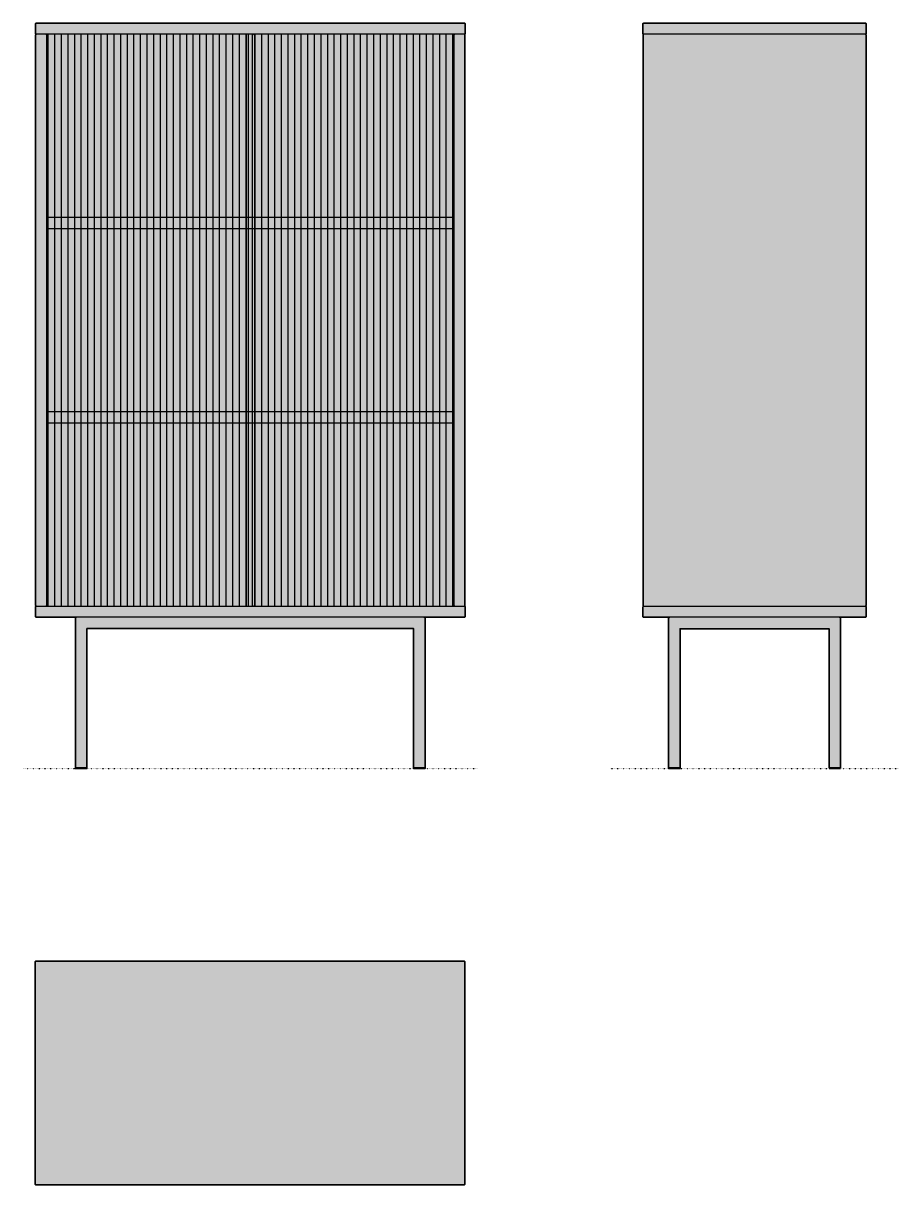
# Model space of a CAD drawing. Header units: millimetres. Extents: x 0 to 1528, y -726 to 1300.
import ezdxf

# ---------------------------------------------------------------- set-up
doc = ezdxf.new("R2010")
doc.units = ezdxf.units.MM
doc.linetypes.add('Dots', pattern=[1, 0, -1])
doc.layers.add('Blocks', color=7, linetype='Continuous')
doc.layers.add('Blocks$Fill', color=7, linetype='Continuous', true_color=0xffffff)
for name, color, linetype, lineweight, true_color in [('Blocks$Inner', 7, 'Continuous', 25, 0x007f00), ('Blocks$Outline', 7, 'Continuous', 35, 0xff3f3f), ('Groud', 7, 'Dots', 25, 0x243775)]:
    doc.layers.add(name, color=color, linetype=linetype, lineweight=lineweight, true_color=true_color)

# ---------------------------------------------------------------- blocks, each defined once
blk = doc.blocks.new('Colour Floor Cabinet Tall Top')
at = {"layer": 'Blocks$Fill'}
blk.add_hatch(color=256, dxfattribs=at).paths.add_polyline_path([(62, 177.6), (62, 177.5), (62, 177.5), (62, 177.4), (62, 177.4), (62, 177.3), (62, 177.3), (62, 177.2), (62.1, 177.2), (62.1, 177.1), (62.1, 177.1), (62.1, 177), (62.1, 177), (62.1, 176.9), (62.2, 176.9), (62.2, 176.9), (62.2, 176.8), (62.3, 176.8), (62.3, 176.7), (62.3, 176.7), (62.4, 176.7), (62.4, 176.6), (62.4, 176.6), (62.5, 176.5), (62.5, 176.5), (62.5, 176.5), (62.6, 176.4), (62.6, 176.4), (62.7, 176.4), (62.7, 176.4), (62.7, 176.3), (62.8, 176.3), (62.8, 176.3), (62.9, 176.3), (62.9, 176.2), (63, 176.2), (63, 176.2), (63.1, 176.2), (63.1, 176.2), (63.2, 176.2), (63.2, 176.2), (63.3, 176.2), (63.3, 176.1), (63.4, 176.1), (63.4, 176.1), (63.5, 176.1), (810.5, 176.1), (810.5, 176.1), (810.6, 176.1), (810.6, 176.1), (810.7, 176.2), (810.7, 176.2), (810.8, 176.2), (810.8, 176.2), (810.9, 176.2), (810.9, 176.2), (811, 176.2), (811, 176.2), (811.1, 176.3), (811.1, 176.3), (811.2, 176.3), (811.2, 176.3), (811.3, 176.4), (811.3, 176.4), (811.3, 176.4), (811.4, 176.4), (811.4, 176.5), (811.5, 176.5), (811.5, 176.5), (811.5, 176.6), (811.6, 176.6), (811.6, 176.7), (811.6, 176.7), (811.7, 176.7), (811.7, 176.8), (811.7, 176.8), (811.8, 176.9), (811.8, 176.9), (811.8, 176.9), (811.8, 177), (811.9, 177), (811.9, 177.1), (811.9, 177.1), (811.9, 177.2), (811.9, 177.2), (811.9, 177.3), (811.9, 177.3), (812, 177.4), (812, 177.4), (812, 177.5), (812, 177.5), (812, 177.6), (812, 177.6), (812, 564.6), (812, 564.7), (812, 564.7), (812, 564.8), (812, 564.8), (812, 564.9), (811.9, 564.9), (811.9, 565), (811.9, 565), (811.9, 565.1), (811.9, 565.1), (811.9, 565.2), (811.9, 565.2), (811.8, 565.3), (811.8, 565.3), (811.8, 565.4), (811.8, 565.4), (811.7, 565.5), (811.7, 565.5), (811.7, 565.5), (811.6, 565.6), (811.6, 565.6), (811.6, 565.7), (811.5, 565.7), (811.5, 565.7), (811.5, 565.8), (811.4, 565.8), (811.4, 565.8), (811.3, 565.9), (811.3, 565.9), (811.3, 565.9), (811.2, 565.9), (811.2, 566), (811.1, 566), (811.1, 566), (811, 566), (811, 566.1), (810.9, 566.1), (810.9, 566.1), (810.8, 566.1), (810.8, 566.1), (810.7, 566.1), (810.7, 566.1), (810.6, 566.1), (810.6, 566.1), (810.5, 566.1), (810.5, 566.1), (63.5, 566.1), (63.4, 566.1), (63.4, 566.1), (63.3, 566.1), (63.3, 566.1), (63.2, 566.1), (63.2, 566.1), (63.1, 566.1), (63.1, 566.1), (63, 566.1), (63, 566.1), (62.9, 566), (62.9, 566), (62.8, 566), (62.8, 566), (62.7, 565.9), (62.7, 565.9), (62.7, 565.9), (62.6, 565.9), (62.6, 565.8), (62.5, 565.8), (62.5, 565.8), (62.5, 565.7), (62.4, 565.7), (62.4, 565.7), (62.4, 565.6), (62.3, 565.6), (62.3, 565.5), (62.3, 565.5), (62.2, 565.5), (62.2, 565.4), (62.2, 565.4), (62.1, 565.3), (62.1, 565.3), (62.1, 565.2), (62.1, 565.2), (62.1, 565.1), (62.1, 565.1), (62, 565), (62, 565), (62, 564.9), (62, 564.9), (62, 564.8), (62, 564.8), (62, 564.7), (62, 564.7), (62, 564.6), (62, 177.6)], flags=0)
at = {"layer": 'Blocks$Inner'}
blk.add_lwpolyline([(62, 177.6), (62, 177.6), (62, 564.6), (62, 564.7), (62, 564.7), (62, 564.8), (62, 564.8), (62, 564.9), (62, 564.9), (62, 565), (62, 565), (62.1, 565.1), (62.1, 565.1), (62.1, 565.2), (62.1, 565.2), (62.1, 565.3), (62.1, 565.3), (62.2, 565.4), (62.2, 565.4), (62.2, 565.5), (62.3, 565.5), (62.3, 565.5), (62.3, 565.6), (62.4, 565.6), (62.4, 565.7), (62.4, 565.7), (62.5, 565.7), (62.5, 565.8), (62.5, 565.8), (62.6, 565.8), (62.6, 565.9), (62.7, 565.9), (62.7, 565.9), (62.7, 565.9), (62.8, 566), (62.8, 566), (62.9, 566), (62.9, 566), (63, 566.1), (63, 566.1), (63.1, 566.1), (63.1, 566.1), (63.2, 566.1), (63.2, 566.1), (63.3, 566.1), (63.3, 566.1), (63.4, 566.1), (63.4, 566.1), (63.5, 566.1), (810.5, 566.1), (810.5, 566.1), (810.6, 566.1), (810.6, 566.1), (810.7, 566.1), (810.7, 566.1), (810.8, 566.1), (810.8, 566.1), (810.9, 566.1), (810.9, 566.1), (811, 566.1), (811, 566), (811.1, 566), (811.1, 566), (811.2, 566), (811.2, 565.9), (811.3, 565.9), (811.3, 565.9), (811.3, 565.9), (811.4, 565.8), (811.4, 565.8), (811.5, 565.8), (811.5, 565.7), (811.5, 565.7), (811.6, 565.7), (811.6, 565.6), (811.6, 565.6), (811.7, 565.5), (811.7, 565.5), (811.7, 565.5), (811.8, 565.4), (811.8, 565.4), (811.8, 565.3), (811.8, 565.3), (811.9, 565.2), (811.9, 565.2), (811.9, 565.1), (811.9, 565.1), (811.9, 565), (811.9, 565), (811.9, 564.9), (812, 564.9), (812, 564.8), (812, 564.8), (812, 564.7), (812, 564.7), (812, 564.6), (812, 177.6), (812, 177.6), (812, 177.5), (812, 177.5), (812, 177.4), (812, 177.4), (811.9, 177.3), (811.9, 177.3), (811.9, 177.2), (811.9, 177.2), (811.9, 177.1), (811.9, 177.1), (811.9, 177), (811.8, 177), (811.8, 176.9), (811.8, 176.9), (811.8, 176.9), (811.7, 176.8), (811.7, 176.8), (811.7, 176.7), (811.6, 176.7), (811.6, 176.7), (811.6, 176.6), (811.5, 176.6), (811.5, 176.5), (811.5, 176.5), (811.4, 176.5), (811.4, 176.4), (811.3, 176.4), (811.3, 176.4), (811.3, 176.4), (811.2, 176.3), (811.2, 176.3), (811.1, 176.3), (811.1, 176.3), (811, 176.2), (811, 176.2), (810.9, 176.2), (810.9, 176.2), (810.8, 176.2), (810.8, 176.2), (810.7, 176.2), (810.7, 176.2), (810.6, 176.1), (810.6, 176.1), (810.5, 176.1), (810.5, 176.1), (63.5, 176.1), (63.4, 176.1), (63.4, 176.1), (63.3, 176.1), (63.3, 176.2), (63.2, 176.2), (63.2, 176.2), (63.1, 176.2), (63.1, 176.2), (63, 176.2), (63, 176.2), (62.9, 176.2), (62.9, 176.3), (62.8, 176.3), (62.8, 176.3), (62.7, 176.3), (62.7, 176.4), (62.7, 176.4), (62.6, 176.4), (62.6, 176.4), (62.5, 176.5), (62.5, 176.5), (62.5, 176.5), (62.4, 176.6), (62.4, 176.6), (62.4, 176.7), (62.3, 176.7), (62.3, 176.7), (62.3, 176.8), (62.2, 176.8), (62.2, 176.9), (62.2, 176.9), (62.1, 176.9), (62.1, 177), (62.1, 177), (62.1, 177.1), (62.1, 177.1), (62.1, 177.2), (62, 177.2), (62, 177.3), (62, 177.3), (62, 177.4), (62, 177.4), (62, 177.5), (62, 177.5)], close=True, dxfattribs=at)
at = {"layer": 'Blocks$Outline'}
blk.add_lwpolyline([(62, 177.6), (62, 177.5), (62, 177.5), (62, 177.4), (62, 177.4), (62, 177.3), (62, 177.3), (62, 177.2), (62.1, 177.2), (62.1, 177.1), (62.1, 177.1), (62.1, 177), (62.1, 177), (62.1, 176.9), (62.2, 176.9), (62.2, 176.9), (62.2, 176.8), (62.3, 176.8), (62.3, 176.7), (62.3, 176.7), (62.4, 176.7), (62.4, 176.6), (62.4, 176.6), (62.5, 176.5), (62.5, 176.5), (62.5, 176.5), (62.6, 176.4), (62.6, 176.4), (62.7, 176.4), (62.7, 176.4), (62.7, 176.3), (62.8, 176.3), (62.8, 176.3), (62.9, 176.3), (62.9, 176.2), (63, 176.2), (63, 176.2), (63.1, 176.2), (63.1, 176.2), (63.2, 176.2), (63.2, 176.2), (63.3, 176.2), (63.3, 176.1), (63.4, 176.1), (63.4, 176.1), (63.5, 176.1), (810.5, 176.1), (810.5, 176.1), (810.6, 176.1), (810.6, 176.1), (810.7, 176.2), (810.7, 176.2), (810.8, 176.2), (810.8, 176.2), (810.9, 176.2), (810.9, 176.2), (811, 176.2), (811, 176.2), (811.1, 176.3), (811.1, 176.3), (811.2, 176.3), (811.2, 176.3), (811.3, 176.4), (811.3, 176.4), (811.3, 176.4), (811.4, 176.4), (811.4, 176.5), (811.5, 176.5), (811.5, 176.5), (811.5, 176.6), (811.6, 176.6), (811.6, 176.7), (811.6, 176.7), (811.7, 176.7), (811.7, 176.8), (811.7, 176.8), (811.8, 176.9), (811.8, 176.9), (811.8, 176.9), (811.8, 177), (811.9, 177), (811.9, 177.1), (811.9, 177.1), (811.9, 177.2), (811.9, 177.2), (811.9, 177.3), (811.9, 177.3), (812, 177.4), (812, 177.4), (812, 177.5), (812, 177.5), (812, 177.6), (812, 177.6), (812, 564.6), (812, 564.7), (812, 564.7), (812, 564.8), (812, 564.8), (812, 564.9), (811.9, 564.9), (811.9, 565), (811.9, 565), (811.9, 565.1), (811.9, 565.1), (811.9, 565.2), (811.9, 565.2), (811.8, 565.3), (811.8, 565.3), (811.8, 565.4), (811.8, 565.4), (811.7, 565.5), (811.7, 565.5), (811.7, 565.5), (811.6, 565.6), (811.6, 565.6), (811.6, 565.7), (811.5, 565.7), (811.5, 565.7), (811.5, 565.8), (811.4, 565.8), (811.4, 565.8), (811.3, 565.9), (811.3, 565.9), (811.3, 565.9), (811.2, 565.9), (811.2, 566), (811.1, 566), (811.1, 566), (811, 566), (811, 566.1), (810.9, 566.1), (810.9, 566.1), (810.8, 566.1), (810.8, 566.1), (810.7, 566.1), (810.7, 566.1), (810.6, 566.1), (810.6, 566.1), (810.5, 566.1), (810.5, 566.1), (63.5, 566.1), (63.4, 566.1), (63.4, 566.1), (63.3, 566.1), (63.3, 566.1), (63.2, 566.1), (63.2, 566.1), (63.1, 566.1), (63.1, 566.1), (63, 566.1), (63, 566.1), (62.9, 566), (62.9, 566), (62.8, 566), (62.8, 566), (62.7, 565.9), (62.7, 565.9), (62.7, 565.9), (62.6, 565.9), (62.6, 565.8), (62.5, 565.8), (62.5, 565.8), (62.5, 565.7), (62.4, 565.7), (62.4, 565.7), (62.4, 565.6), (62.3, 565.6), (62.3, 565.5), (62.3, 565.5), (62.2, 565.5), (62.2, 565.4), (62.2, 565.4), (62.1, 565.3), (62.1, 565.3), (62.1, 565.2), (62.1, 565.2), (62.1, 565.1), (62.1, 565.1), (62, 565), (62, 565), (62, 564.9), (62, 564.9), (62, 564.8), (62, 564.8), (62, 564.7), (62, 564.7), (62, 564.6), (62, 177.6)], close=True, dxfattribs=at)
blk = doc.blocks.new('Colour Floor Cabinet Tall Side')
at = {"layer": 'Blocks$Fill'}
blk.add_hatch(color=256, dxfattribs=at).paths.add_polyline_path([(445.1, 1280.9), (445.2, 1281), (445.3, 1281), (445.3, 1281), (445.4, 1281), (445.4, 1281), (445.5, 1281), (445.5, 1281), (445.6, 1281), (445.6, 1281.1), (445.7, 1281.1), (445.7, 1281.1), (445.8, 1281.1), (445.8, 1281.1), (445.9, 1281.2), (445.9, 1281.2), (446, 1281.2), (446, 1281.3), (446, 1281.3), (446.1, 1281.3), (446.1, 1281.4), (446.2, 1281.4), (446.2, 1281.4), (446.2, 1281.5), (446.3, 1281.5), (446.3, 1281.5), (446.3, 1281.6), (446.3, 1281.6), (446.4, 1281.7), (446.4, 1281.7), (446.4, 1281.8), (446.4, 1281.8), (446.5, 1281.9), (446.5, 1281.9), (446.5, 1281.9), (446.5, 1282), (446.5, 1282), (446.6, 1282.1), (446.6, 1282.1), (446.6, 1282.2), (446.6, 1282.2), (446.6, 1282.3), (446.6, 1282.3), (446.6, 1282.4), (446.6, 1282.4), (446.6, 1298.5), (446.6, 1298.6), (446.6, 1298.6), (446.6, 1298.7), (446.6, 1298.7), (446.6, 1298.8), (446.6, 1298.8), (446.5, 1298.9), (446.5, 1298.9), (446.5, 1299), (446.5, 1299), (446.5, 1299), (446.4, 1299.1), (446.4, 1299.1), (446.4, 1299.2), (446.4, 1299.2), (446.3, 1299.3), (446.3, 1299.3), (446.3, 1299.4), (446.3, 1299.4), (446.2, 1299.4), (446.2, 1299.5), (446.2, 1299.5), (446.1, 1299.5), (446.1, 1299.6), (446, 1299.6), (446, 1299.6), (446, 1299.7), (445.9, 1299.7), (445.9, 1299.7), (445.8, 1299.8), (445.8, 1299.8), (445.7, 1299.8), (445.7, 1299.8), (445.6, 1299.8), (445.6, 1299.9), (445.5, 1299.9), (445.5, 1299.9), (445.4, 1299.9), (445.4, 1299.9), (445.3, 1299.9), (445.3, 1299.9), (445.2, 1299.9), (445.2, 1299.9), (445.1, 1299.9), (445.1, 1299.9), (58, 1299.9), (58, 1299.9), (57.9, 1299.9), (57.9, 1299.9), (57.8, 1299.9), (57.8, 1299.9), (57.7, 1299.9), (57.7, 1299.9), (57.6, 1299.9), (57.6, 1299.9), (57.5, 1299.8), (57.5, 1299.8), (57.4, 1299.8), (57.4, 1299.8), (57.4, 1299.8), (57.3, 1299.7), (57.3, 1299.7), (57.2, 1299.7), (57.2, 1299.6), (57.1, 1299.6), (57.1, 1299.6), (57.1, 1299.5), (57, 1299.5), (57, 1299.5), (57, 1299.4), (56.9, 1299.4), (56.9, 1299.4), (56.9, 1299.3), (56.8, 1299.3), (56.8, 1299.2), (56.8, 1299.2), (56.8, 1299.1), (56.7, 1299.1), (56.7, 1299), (56.7, 1299), (56.7, 1299), (56.7, 1298.9), (56.6, 1298.9), (56.6, 1298.8), (56.6, 1298.8), (56.6, 1298.7), (56.6, 1298.7), (56.6, 1298.6), (56.6, 1298.6), (56.6, 1298.5), (56.6, 1298.5), (56.6, 1282.4), (56.6, 1282.3), (56.6, 1282.3), (56.6, 1282.2), (56.6, 1282.2), (56.6, 1282.1), (56.6, 1282.1), (56.6, 1282), (56.7, 1282), (56.7, 1281.9), (56.7, 1281.9), (56.7, 1281.9), (56.7, 1281.8), (56.8, 1281.8), (56.8, 1281.7), (56.8, 1281.7), (56.8, 1281.6), (56.9, 1281.6), (56.9, 1281.5), (56.9, 1281.5), (57, 1281.5), (57, 1281.4), (57, 1281.4), (57.1, 1281.4), (57.1, 1281.3), (57.1, 1281.3), (57.2, 1281.3), (57.2, 1281.2), (57.3, 1281.2), (57.3, 1281.2), (57.4, 1281.1), (57.4, 1281.1), (57.4, 1281.1), (57.5, 1281.1), (57.5, 1281.1), (57.6, 1281), (57.6, 1281), (57.7, 1281), (57.7, 1281), (57.8, 1281), (57.8, 1281), (57.9, 1281), (57.9, 1281), (58, 1281), (58, 1280.9), (58.1, 1280.9), (58.5, 1280.9), (58.4, 1280.9), (58.4, 1280.9), (58.3, 1280.9), (58.3, 1280.9), (58.2, 1280.9), (58.2, 1280.9), (58.1, 1280.9), (58.1, 1280.9), (58, 1280.8), (58, 1280.8), (57.9, 1280.8), (57.9, 1280.8), (57.9, 1280.8), (57.8, 1280.7), (57.8, 1280.7), (57.7, 1280.7), (57.7, 1280.6), (57.6, 1280.6), (57.6, 1280.6), (57.6, 1280.5), (57.5, 1280.5), (57.5, 1280.5), (57.5, 1280.4), (57.4, 1280.4), (57.4, 1280.4), (57.4, 1280.3), (57.3, 1280.3), (57.3, 1280.2), (57.3, 1280.2), (57.3, 1280.1), (57.2, 1280.1), (57.2, 1280), (57.2, 1280), (57.2, 1280), (57.2, 1279.9), (57.1, 1279.9), (57.1, 1279.8), (57.1, 1279.8), (57.1, 1279.7), (57.1, 1279.7), (57.1, 1279.6), (57.1, 1279.6), (57.1, 1279.5), (57.1, 1279.4), (57.1, 284.4), (57.1, 284.3), (57.1, 284.3), (57.1, 284.2), (57.1, 284.2), (57.1, 284.1), (57.1, 284.1), (57.1, 284), (57.2, 284), (57.2, 283.9), (57.2, 283.9), (57.2, 283.9), (57.2, 283.8), (57.3, 283.8), (57.3, 283.7), (57.3, 283.7), (57.3, 283.6), (57.4, 283.6), (57.4, 283.5), (57.4, 283.5), (57.5, 283.5), (57.5, 283.4), (57.5, 283.4), (57.6, 283.4), (57.6, 283.3), (57.6, 283.3), (57.7, 283.3), (57.7, 283.2), (57.8, 283.2), (57.8, 283.2), (57.9, 283.1), (57.9, 283.1), (57.9, 283.1), (58, 283.1), (58, 283.1), (58.1, 283), (58.1, 283), (58.2, 283), (58.2, 283), (58.3, 283), (58.3, 283), (58.4, 283), (58.4, 283), (58.5, 283), (58.5, 282.9), (58, 282.9), (58, 282.9), (57.9, 282.9), (57.9, 282.9), (57.8, 282.9), (57.8, 282.9), (57.7, 282.9), (57.7, 282.9), (57.6, 282.9), (57.6, 282.9), (57.5, 282.8), (57.5, 282.8), (57.4, 282.8), (57.4, 282.8), (57.4, 282.8), (57.3, 282.7), (57.3, 282.7), (57.2, 282.7), (57.2, 282.6), (57.1, 282.6), (57.1, 282.6), (57.1, 282.5), (57, 282.5), (57, 282.5), (57, 282.4), (56.9, 282.4), (56.9, 282.4), (56.9, 282.3), (56.8, 282.3), (56.8, 282.2), (56.8, 282.2), (56.8, 282.1), (56.7, 282.1), (56.7, 282), (56.7, 282), (56.7, 282), (56.7, 281.9), (56.6, 281.9), (56.6, 281.8), (56.6, 281.8), (56.6, 281.7), (56.6, 281.7), (56.6, 281.6), (56.6, 281.6), (56.6, 281.5), (56.6, 281.4), (56.6, 265.4), (56.6, 265.3), (56.6, 265.3), (56.6, 265.2), (56.6, 265.2), (56.6, 265.1), (56.6, 265.1), (56.6, 265), (56.7, 265), (56.7, 264.9), (56.7, 264.9), (56.7, 264.9), (56.7, 264.8), (56.8, 264.8), (56.8, 264.7), (56.8, 264.7), (56.8, 264.6), (56.9, 264.6), (56.9, 264.5), (56.9, 264.5), (57, 264.5), (57, 264.4), (57, 264.4), (57.1, 264.4), (57.1, 264.3), (57.1, 264.3), (57.2, 264.3), (57.2, 264.2), (57.3, 264.2), (57.3, 264.2), (57.4, 264.1), (57.4, 264.1), (57.4, 264.1), (57.5, 264.1), (57.5, 264.1), (57.6, 264), (57.6, 264), (57.7, 264), (57.7, 264), (57.8, 264), (57.8, 264), (57.9, 264), (57.9, 264), (58, 264), (58, 263.9), (58.1, 263.9), (103.6, 263.9), (103.5, 263.9), (103.4, 263.9), (103.3, 263.9), (103.3, 263.9), (103.2, 263.9), (103.1, 263.9), (103.1, 263.9), (103, 263.9), (102.9, 263.8), (102.9, 263.8), (102.8, 263.8), (102.7, 263.8), (102.7, 263.7), (102.6, 263.7), (102.6, 263.7), (102.5, 263.6), (102.4, 263.6), (102.4, 263.5), (102.3, 263.5), (102.3, 263.5), (102.2, 263.4), (102.2, 263.4), (102.1, 263.3), (102.1, 263.3), (102, 263.2), (102, 263.2), (102, 263.1), (101.9, 263), (101.9, 263), (101.8, 262.9), (101.8, 262.9), (101.8, 262.8), (101.8, 262.7), (101.7, 262.7), (101.7, 262.6), (101.7, 262.6), (101.7, 262.5), (101.7, 262.4), (101.6, 262.4), (101.6, 262.3), (101.6, 262.2), (101.6, 262.2), (101.6, 262.1), (101.6, 262), (101.6, 261.9), (101.6, 1.4), (101.6, 1.4), (101.6, 1.4), (101.6, 1.4), (101.6, 1.4), (101.6, 1.4), (101.6, 1.4), (101.6, 1.4), (101.6, 1.4), (101.6, 1.4), (101.6, 1.4), (101.6, 1.4), (101.6, 1.4), (101.6, 1.4), (101.6, 1.4), (101.6, 1.4), (101.6, 1.4), (101.6, 1.4), (101.6, 1.4), (101.6, 1.4), (101.6, 1.4), (101.6, 1.4), (101.6, 1.4), (101.6, 1.4), (101.6, 1.4), (101.6, 1.4), (101.6, 1.4), (101.6, 1.4), (101.6, 1.4), (101.6, 1.4), (101.6, 1.4), (101.6, 1.4), (101.6, 1.4), (101.6, 1.4), (101.6, 1.4), (101.6, 1.4), (101.6, 1.4), (101.6, 1.4), (101.6, 1.4), (101.6, 0), (103.6, 0), (121.6, 0), (121.6, 1.4), (121.6, 1.4), (121.6, 1.4), (121.6, 1.4), (121.6, 1.4), (121.6, 1.4), (121.6, 1.4), (121.6, 1.4), (121.6, 1.4), (121.6, 1.4), (121.6, 1.4), (121.6, 1.4), (121.6, 1.4), (121.6, 1.4), (121.6, 1.4), (121.6, 1.4), (121.6, 1.4), (121.6, 1.4), (121.6, 1.4), (121.6, 1.4), (121.6, 1.4), (121.6, 1.4), (121.6, 1.4), (121.6, 1.4), (121.6, 1.4), (121.6, 1.4), (121.6, 1.4), (121.6, 1.4), (121.6, 1.4), (121.6, 1.4), (121.6, 1.4), (121.6, 1.4), (121.6, 1.4), (121.6, 1.4), (121.6, 1.4), (121.6, 1.4), (121.6, 1.4), (121.6, 1.4), (121.6, 1.4), (121.6, 1.4), (121.6, 1.4), (121.6, 1.4), (121.6, 1.4), (121.6, 243.9), (381.6, 243.9), (381.6, 1.4), (383.6, 1.4), (401.6, 1.4), (401.6, 261.9), (401.6, 262), (401.6, 262.1), (401.6, 262.2), (401.6, 262.2), (401.6, 262.3), (401.6, 262.4), (401.5, 262.4), (401.5, 262.5), (401.5, 262.6), (401.5, 262.6), (401.5, 262.7), (401.4, 262.7), (401.4, 262.8), (401.4, 262.9), (401.3, 262.9), (401.3, 263), (401.3, 263), (401.2, 263.1), (401.2, 263.2), (401.1, 263.2), (401.1, 263.3), (401.1, 263.3), (401, 263.4), (401, 263.4), (400.9, 263.5), (400.9, 263.5), (400.8, 263.5), (400.7, 263.6), (400.7, 263.6), (400.6, 263.7), (400.6, 263.7), (400.5, 263.7), (400.5, 263.8), (400.4, 263.8), (400.3, 263.8), (400.3, 263.8), (400.2, 263.9), (400.1, 263.9), (400.1, 263.9), (400, 263.9), (399.9, 263.9), (399.9, 263.9), (399.8, 263.9), (399.7, 263.9), (399.7, 263.9), (399.6, 263.9), (445.1, 263.9), (445.2, 264), (445.2, 264), (445.3, 264), (445.3, 264), (445.4, 264), (445.4, 264), (445.5, 264), (445.5, 264), (445.6, 264), (445.6, 264.1), (445.7, 264.1), (445.7, 264.1), (445.8, 264.1), (445.8, 264.1), (445.9, 264.2), (445.9, 264.2), (446, 264.2), (446, 264.3), (446, 264.3), (446.1, 264.3), (446.1, 264.4), (446.2, 264.4), (446.2, 264.4), (446.2, 264.5), (446.3, 264.5), (446.3, 264.5), (446.3, 264.6), (446.3, 264.6), (446.4, 264.7), (446.4, 264.7), (446.4, 264.8), (446.4, 264.8), (446.5, 264.9), (446.5, 264.9), (446.5, 264.9), (446.5, 265), (446.5, 265), (446.6, 265.1), (446.6, 265.1), (446.6, 265.2), (446.6, 265.2), (446.6, 265.3), (446.6, 265.3), (446.6, 265.4), (446.6, 265.4), (446.6, 281.5), (446.6, 281.6), (446.6, 281.6), (446.6, 281.7), (446.6, 281.7), (446.6, 281.8), (446.6, 281.8), (446.5, 281.9), (446.5, 281.9), (446.5, 282), (446.5, 282), (446.5, 282), (446.4, 282.1), (446.4, 282.1), (446.4, 282.2), (446.4, 282.2), (446.3, 282.3), (446.3, 282.3), (446.3, 282.4), (446.3, 282.4), (446.2, 282.4), (446.2, 282.5), (446.2, 282.5), (446.1, 282.5), (446.1, 282.6), (446, 282.6), (446, 282.6), (446, 282.7), (445.9, 282.7), (445.9, 282.7), (445.8, 282.8), (445.8, 282.8), (445.7, 282.8), (445.7, 282.8), (445.6, 282.8), (445.6, 282.9), (445.5, 282.9), (445.5, 282.9), (445.4, 282.9), (445.4, 282.9), (445.3, 282.9), (445.3, 282.9), (445.2, 282.9), (445.2, 282.9), (445.1, 282.9), (445.1, 282.9), (444.6, 282.9), (444.7, 283), (444.8, 283), (444.8, 283), (444.9, 283), (444.9, 283), (445, 283), (445, 283), (445.1, 283), (445.1, 283.1), (445.2, 283.1), (445.2, 283.1), (445.3, 283.1), (445.3, 283.1), (445.4, 283.2), (445.4, 283.2), (445.5, 283.2), (445.5, 283.3), (445.5, 283.3), (445.6, 283.3), (445.6, 283.4), (445.7, 283.4), (445.7, 283.4), (445.7, 283.5), (445.8, 283.5), (445.8, 283.5), (445.8, 283.6), (445.8, 283.6), (445.9, 283.7), (445.9, 283.7), (445.9, 283.8), (445.9, 283.8), (446, 283.9), (446, 283.9), (446, 283.9), (446, 284), (446, 284), (446.1, 284.1), (446.1, 284.1), (446.1, 284.2), (446.1, 284.2), (446.1, 284.3), (446.1, 284.3), (446.1, 284.4), (446.1, 284.4), (446.1, 1279.5), (446.1, 1279.6), (446.1, 1279.6), (446.1, 1279.7), (446.1, 1279.7), (446.1, 1279.8), (446.1, 1279.8), (446, 1279.9), (446, 1279.9), (446, 1280), (446, 1280), (446, 1280), (445.9, 1280.1), (445.9, 1280.1), (445.9, 1280.2), (445.9, 1280.2), (445.8, 1280.3), (445.8, 1280.3), (445.8, 1280.4), (445.8, 1280.4), (445.7, 1280.4), (445.7, 1280.5), (445.7, 1280.5), (445.6, 1280.5), (445.6, 1280.6), (445.5, 1280.6), (445.5, 1280.6), (445.5, 1280.7), (445.4, 1280.7), (445.4, 1280.7), (445.3, 1280.8), (445.3, 1280.8), (445.2, 1280.8), (445.2, 1280.8), (445.1, 1280.8), (445.1, 1280.9), (445, 1280.9), (445, 1280.9), (444.9, 1280.9), (444.9, 1280.9), (444.8, 1280.9), (444.8, 1280.9), (444.7, 1280.9), (444.7, 1280.9), (444.6, 1280.9)], flags=0)
at = {"layer": 'Blocks$Inner'}
for points in [[(445.1, 1280.9), (445.1, 1280.9), (58.1, 1280.9), (58, 1280.9), (58, 1281), (57.9, 1281), (57.9, 1281), (57.8, 1281), (57.8, 1281), (57.7, 1281), (57.7, 1281), (57.6, 1281), (57.6, 1281), (57.5, 1281.1), (57.5, 1281.1), (57.4, 1281.1), (57.4, 1281.1), (57.4, 1281.1), (57.3, 1281.2), (57.3, 1281.2), (57.2, 1281.2), (57.2, 1281.3), (57.1, 1281.3), (57.1, 1281.3), (57.1, 1281.4), (57, 1281.4), (57, 1281.4), (57, 1281.5), (56.9, 1281.5), (56.9, 1281.5), (56.9, 1281.6), (56.8, 1281.6), (56.8, 1281.7), (56.8, 1281.7), (56.8, 1281.8), (56.7, 1281.8), (56.7, 1281.9), (56.7, 1281.9), (56.7, 1281.9), (56.7, 1282), (56.6, 1282), (56.6, 1282.1), (56.6, 1282.1), (56.6, 1282.2), (56.6, 1282.2), (56.6, 1282.3), (56.6, 1282.3), (56.6, 1282.4), (56.6, 1282.4), (56.6, 1298.5), (56.6, 1298.5), (56.6, 1298.6), (56.6, 1298.6), (56.6, 1298.7), (56.6, 1298.7), (56.6, 1298.8), (56.6, 1298.8), (56.6, 1298.9), (56.7, 1298.9), (56.7, 1299), (56.7, 1299), (56.7, 1299), (56.7, 1299.1), (56.8, 1299.1), (56.8, 1299.2), (56.8, 1299.2), (56.8, 1299.3), (56.9, 1299.3), (56.9, 1299.4), (56.9, 1299.4), (57, 1299.4), (57, 1299.5), (57, 1299.5), (57.1, 1299.5), (57.1, 1299.6), (57.1, 1299.6), (57.2, 1299.6), (57.2, 1299.7), (57.3, 1299.7), (57.3, 1299.7), (57.4, 1299.8), (57.4, 1299.8), (57.4, 1299.8), (57.5, 1299.8), (57.5, 1299.8), (57.6, 1299.9), (57.6, 1299.9), (57.7, 1299.9), (57.7, 1299.9), (57.8, 1299.9), (57.8, 1299.9), (57.9, 1299.9), (57.9, 1299.9), (58, 1299.9), (58, 1299.9), (58.1, 1299.9), (445.1, 1299.9), (445.1, 1299.9), (445.2, 1299.9), (445.2, 1299.9), (445.3, 1299.9), (445.3, 1299.9), (445.4, 1299.9), (445.4, 1299.9), (445.5, 1299.9), (445.5, 1299.9), (445.6, 1299.9), (445.6, 1299.8), (445.7, 1299.8), (445.7, 1299.8), (445.8, 1299.8), (445.8, 1299.8), (445.9, 1299.7), (445.9, 1299.7), (446, 1299.7), (446, 1299.6), (446, 1299.6), (446.1, 1299.6), (446.1, 1299.5), (446.2, 1299.5), (446.2, 1299.5), (446.2, 1299.4), (446.3, 1299.4), (446.3, 1299.4), (446.3, 1299.3), (446.3, 1299.3), (446.4, 1299.2), (446.4, 1299.2), (446.4, 1299.1), (446.4, 1299.1), (446.5, 1299), (446.5, 1299), (446.5, 1299), (446.5, 1298.9), (446.5, 1298.9), (446.6, 1298.8), (446.6, 1298.8), (446.6, 1298.7), (446.6, 1298.7), (446.6, 1298.6), (446.6, 1298.6), (446.6, 1298.5), (446.6, 1298.5), (446.6, 1282.4), (446.6, 1282.4), (446.6, 1282.3), (446.6, 1282.3), (446.6, 1282.2), (446.6, 1282.2), (446.6, 1282.1), (446.6, 1282.1), (446.5, 1282), (446.5, 1282), (446.5, 1281.9), (446.5, 1281.9), (446.5, 1281.9), (446.4, 1281.8), (446.4, 1281.8), (446.4, 1281.7), (446.4, 1281.7), (446.3, 1281.6), (446.3, 1281.6), (446.3, 1281.5), (446.3, 1281.5), (446.2, 1281.5), (446.2, 1281.4), (446.2, 1281.4), (446.1, 1281.4), (446.1, 1281.3), (446, 1281.3), (446, 1281.3), (446, 1281.2), (445.9, 1281.2), (445.9, 1281.2), (445.8, 1281.1), (445.8, 1281.1), (445.7, 1281.1), (445.7, 1281.1), (445.6, 1281.1), (445.6, 1281), (445.5, 1281), (445.5, 1281), (445.4, 1281), (445.4, 1281), (445.3, 1281), (445.3, 1281), (445.2, 1281), (445.2, 1281)], [(445.1, 263.9), (399.6, 263.9), (58.1, 263.9), (58, 263.9), (58, 264), (57.9, 264), (57.9, 264), (57.8, 264), (57.8, 264), (57.7, 264), (57.7, 264), (57.6, 264), (57.6, 264), (57.5, 264.1), (57.5, 264.1), (57.4, 264.1), (57.4, 264.1), (57.4, 264.1), (57.3, 264.2), (57.3, 264.2), (57.2, 264.2), (57.2, 264.3), (57.1, 264.3), (57.1, 264.3), (57.1, 264.4), (57, 264.4), (57, 264.4), (57, 264.5), (56.9, 264.5), (56.9, 264.5), (56.9, 264.6), (56.8, 264.6), (56.8, 264.7), (56.8, 264.7), (56.8, 264.8), (56.7, 264.8), (56.7, 264.9), (56.7, 264.9), (56.7, 264.9), (56.7, 265), (56.6, 265), (56.6, 265.1), (56.6, 265.1), (56.6, 265.2), (56.6, 265.2), (56.6, 265.3), (56.6, 265.3), (56.6, 265.4), (56.6, 265.4), (56.6, 281.4), (56.6, 281.5), (56.6, 281.6), (56.6, 281.6), (56.6, 281.7), (56.6, 281.7), (56.6, 281.8), (56.6, 281.8), (56.6, 281.9), (56.7, 281.9), (56.7, 282), (56.7, 282), (56.7, 282), (56.7, 282.1), (56.8, 282.1), (56.8, 282.2), (56.8, 282.2), (56.8, 282.3), (56.9, 282.3), (56.9, 282.4), (56.9, 282.4), (57, 282.4), (57, 282.5), (57, 282.5), (57.1, 282.5), (57.1, 282.6), (57.1, 282.6), (57.2, 282.6), (57.2, 282.7), (57.3, 282.7), (57.3, 282.7), (57.4, 282.8), (57.4, 282.8), (57.4, 282.8), (57.5, 282.8), (57.5, 282.8), (57.6, 282.9), (57.6, 282.9), (57.7, 282.9), (57.7, 282.9), (57.8, 282.9), (57.8, 282.9), (57.9, 282.9), (57.9, 282.9), (58, 282.9), (58, 282.9), (58.1, 282.9), (445.1, 282.9), (445.1, 282.9), (445.2, 282.9), (445.2, 282.9), (445.3, 282.9), (445.3, 282.9), (445.4, 282.9), (445.4, 282.9), (445.5, 282.9), (445.5, 282.9), (445.6, 282.9), (445.6, 282.8), (445.7, 282.8), (445.7, 282.8), (445.8, 282.8), (445.8, 282.8), (445.9, 282.7), (445.9, 282.7), (446, 282.7), (446, 282.6), (446, 282.6), (446.1, 282.6), (446.1, 282.5), (446.2, 282.5), (446.2, 282.5), (446.2, 282.4), (446.3, 282.4), (446.3, 282.4), (446.3, 282.3), (446.3, 282.3), (446.4, 282.2), (446.4, 282.2), (446.4, 282.1), (446.4, 282.1), (446.5, 282), (446.5, 282), (446.5, 282), (446.5, 281.9), (446.5, 281.9), (446.6, 281.8), (446.6, 281.8), (446.6, 281.7), (446.6, 281.7), (446.6, 281.6), (446.6, 281.6), (446.6, 281.5), (446.6, 281.4), (446.6, 265.4), (446.6, 265.4), (446.6, 265.3), (446.6, 265.3), (446.6, 265.2), (446.6, 265.2), (446.6, 265.1), (446.6, 265.1), (446.5, 265), (446.5, 265), (446.5, 264.9), (446.5, 264.9), (446.5, 264.9), (446.4, 264.8), (446.4, 264.8), (446.4, 264.7), (446.4, 264.7), (446.3, 264.6), (446.3, 264.6), (446.3, 264.5), (446.3, 264.5), (446.2, 264.5), (446.2, 264.4), (446.2, 264.4), (446.1, 264.4), (446.1, 264.3), (446, 264.3), (446, 264.3), (446, 264.2), (445.9, 264.2), (445.9, 264.2), (445.8, 264.1), (445.8, 264.1), (445.7, 264.1), (445.7, 264.1), (445.6, 264.1), (445.6, 264), (445.5, 264), (445.5, 264), (445.4, 264), (445.4, 264), (445.3, 264), (445.3, 264), (445.2, 264), (445.2, 264), (445.1, 263.9)]]:
    blk.add_lwpolyline(points, close=True, dxfattribs=at)
for points in [[(58.6, 282.9), (58.5, 282.9), (58.5, 283), (58.4, 283), (58.4, 283), (58.3, 283), (58.3, 283), (58.2, 283), (58.2, 283), (58.1, 283), (58.1, 283), (58, 283.1), (58, 283.1), (57.9, 283.1), (57.9, 283.1), (57.9, 283.1), (57.8, 283.2), (57.8, 283.2), (57.7, 283.2), (57.7, 283.3), (57.6, 283.3), (57.6, 283.3), (57.6, 283.4), (57.5, 283.4), (57.5, 283.4), (57.5, 283.5), (57.4, 283.5), (57.4, 283.5), (57.4, 283.6), (57.3, 283.6), (57.3, 283.7), (57.3, 283.7), (57.3, 283.8), (57.2, 283.8), (57.2, 283.9), (57.2, 283.9), (57.2, 283.9), (57.2, 284), (57.1, 284), (57.1, 284.1), (57.1, 284.1), (57.1, 284.2), (57.1, 284.2), (57.1, 284.3), (57.1, 284.3), (57.1, 284.4), (57.1, 284.4), (57.1, 1279.4), (57.1, 1279.5), (57.1, 1279.6), (57.1, 1279.6), (57.1, 1279.7), (57.1, 1279.7), (57.1, 1279.8), (57.1, 1279.8), (57.1, 1279.9), (57.2, 1279.9), (57.2, 1280), (57.2, 1280), (57.2, 1280), (57.2, 1280.1), (57.3, 1280.1), (57.3, 1280.2), (57.3, 1280.2), (57.3, 1280.3), (57.4, 1280.3), (57.4, 1280.4), (57.4, 1280.4), (57.5, 1280.4), (57.5, 1280.5), (57.5, 1280.5), (57.6, 1280.5), (57.6, 1280.6), (57.6, 1280.6), (57.7, 1280.6), (57.7, 1280.7), (57.8, 1280.7), (57.8, 1280.7), (57.9, 1280.8), (57.9, 1280.8), (57.9, 1280.8), (58, 1280.8), (58, 1280.8), (58.1, 1280.9), (58.1, 1280.9), (58.2, 1280.9), (58.2, 1280.9), (58.3, 1280.9), (58.3, 1280.9), (58.4, 1280.9), (58.4, 1280.9), (58.5, 1280.9), (58.5, 1280.9), (58.6, 1280.9)], [(444.6, 1280.9), (444.6, 1280.9), (444.7, 1280.9), (444.7, 1280.9), (444.8, 1280.9), (444.8, 1280.9), (444.9, 1280.9), (444.9, 1280.9), (445, 1280.9), (445, 1280.9), (445.1, 1280.9), (445.1, 1280.8), (445.2, 1280.8), (445.2, 1280.8), (445.3, 1280.8), (445.3, 1280.8), (445.4, 1280.7), (445.4, 1280.7), (445.5, 1280.7), (445.5, 1280.6), (445.5, 1280.6), (445.6, 1280.6), (445.6, 1280.5), (445.7, 1280.5), (445.7, 1280.5), (445.7, 1280.4), (445.8, 1280.4), (445.8, 1280.4), (445.8, 1280.3), (445.8, 1280.3), (445.9, 1280.2), (445.9, 1280.2), (445.9, 1280.1), (445.9, 1280.1), (446, 1280), (446, 1280), (446, 1280), (446, 1279.9), (446, 1279.9), (446.1, 1279.8), (446.1, 1279.8), (446.1, 1279.7), (446.1, 1279.7), (446.1, 1279.6), (446.1, 1279.6), (446.1, 1279.5), (446.1, 1279.4), (446.1, 284.4), (446.1, 284.4), (446.1, 284.3), (446.1, 284.3), (446.1, 284.2), (446.1, 284.2), (446.1, 284.1), (446.1, 284.1), (446, 284), (446, 284), (446, 283.9), (446, 283.9), (446, 283.9), (445.9, 283.8), (445.9, 283.8), (445.9, 283.7), (445.9, 283.7), (445.8, 283.6), (445.8, 283.6), (445.8, 283.5), (445.8, 283.5), (445.7, 283.5), (445.7, 283.4), (445.7, 283.4), (445.6, 283.4), (445.6, 283.3), (445.5, 283.3), (445.5, 283.3), (445.5, 283.2), (445.4, 283.2), (445.4, 283.2), (445.3, 283.1), (445.3, 283.1), (445.2, 283.1), (445.2, 283.1), (445.1, 283.1), (445.1, 283), (445, 283), (445, 283), (444.9, 283), (444.9, 283), (444.8, 283), (444.8, 283), (444.7, 283), (444.7, 283), (444.6, 282.9), (444.6, 282.9)], [(399.6, 263.9), (399.7, 263.9), (399.7, 263.9), (399.8, 263.9), (399.9, 263.9), (399.9, 263.9), (400, 263.9), (400.1, 263.9), (400.1, 263.9), (400.2, 263.9), (400.3, 263.8), (400.3, 263.8), (400.4, 263.8), (400.5, 263.8), (400.5, 263.7), (400.6, 263.7), (400.6, 263.7), (400.7, 263.6), (400.7, 263.6), (400.8, 263.5), (400.9, 263.5), (400.9, 263.5), (401, 263.4), (401, 263.4), (401.1, 263.3), (401.1, 263.3), (401.1, 263.2), (401.2, 263.2), (401.2, 263.1), (401.3, 263), (401.3, 263), (401.3, 262.9), (401.4, 262.9), (401.4, 262.8), (401.4, 262.7), (401.5, 262.7), (401.5, 262.6), (401.5, 262.6), (401.5, 262.5), (401.5, 262.4), (401.6, 262.4), (401.6, 262.3), (401.6, 262.2), (401.6, 262.2), (401.6, 262.1), (401.6, 262), (401.6, 261.9), (401.6, 1.4), (399.6, 1.4), (383.6, 1.4), (381.6, 1.4), (381.6, 243.9), (121.6, 243.9), (121.6, 1.4), (119.6, 1.4), (103.6, 1.4), (101.6, 1.4), (101.6, 261.9), (101.6, 262), (101.6, 262.1), (101.6, 262.2), (101.6, 262.2), (101.6, 262.3), (101.6, 262.4), (101.7, 262.4), (101.7, 262.5), (101.7, 262.6), (101.7, 262.6), (101.7, 262.7), (101.8, 262.7), (101.8, 262.8), (101.8, 262.9), (101.8, 262.9), (101.9, 263), (101.9, 263), (102, 263.1), (102, 263.2), (102, 263.2), (102.1, 263.3), (102.1, 263.3), (102.2, 263.4), (102.2, 263.4), (102.3, 263.5), (102.3, 263.5), (102.4, 263.5), (102.4, 263.6), (102.5, 263.6), (102.6, 263.7), (102.6, 263.7), (102.7, 263.7), (102.7, 263.8), (102.8, 263.8), (102.9, 263.8), (102.9, 263.8), (103, 263.9), (103.1, 263.9), (103.1, 263.9), (103.2, 263.9), (103.3, 263.9), (103.3, 263.9), (103.4, 263.9), (103.5, 263.9), (103.5, 263.9), (103.6, 263.9)], [(101.6, 1.4), (101.6, 1.4), (101.6, 0)], [(101.6, 1.4), (101.6, 1.4), (101.6, 1.4), (101.6, 1.4), (101.6, 1.4), (101.6, 1.4), (101.6, 1.4), (101.6, 1.4), (101.6, 1.4), (101.6, 1.4), (101.6, 1.4), (101.6, 1.4), (101.6, 1.4), (101.6, 1.4), (101.6, 1.4), (101.6, 1.4), (101.6, 1.4), (101.6, 1.4), (101.6, 1.4), (101.6, 1.4), (101.6, 1.4), (101.6, 1.4), (101.6, 1.4), (101.6, 1.4), (101.6, 1.4), (101.6, 1.4), (101.6, 1.4), (101.6, 1.4), (101.6, 1.4), (101.6, 1.4), (101.6, 1.4), (101.6, 1.4), (101.6, 1.4), (101.6, 1.4), (101.6, 1.4), (101.6, 1.4), (101.6, 1.4), (101.6, 1.4), (101.6, 1.4), (101.6, 1.4), (101.6, 1.4), (101.6, 1.4), (101.6, 1.4), (101.6, 1.4), (101.6, 1.4), (101.6, 1.4), (101.6, 0), (103.6, 0), (119.6, 0), (121.6, 0), (121.6, 1.4), (121.6, 1.4), (121.6, 1.4), (121.6, 1.4), (121.6, 1.4), (121.6, 1.4), (121.6, 1.4), (121.6, 1.4), (121.6, 1.4), (121.6, 1.4), (121.6, 1.4), (121.6, 1.4), (121.6, 1.4), (121.6, 1.4), (121.6, 1.4), (121.6, 1.4), (121.6, 1.4), (121.6, 1.4), (121.6, 1.4), (121.6, 1.4), (121.6, 1.4), (121.6, 1.4), (121.6, 1.4), (121.6, 1.4), (121.6, 1.4), (121.6, 1.4), (121.6, 1.4), (121.6, 1.4), (121.6, 1.4), (121.6, 1.4), (121.6, 1.4), (121.6, 1.4), (121.6, 1.4), (121.6, 1.4), (121.6, 1.4), (121.6, 1.4), (121.6, 1.4), (121.6, 1.4), (121.6, 1.4), (121.6, 1.4), (121.6, 1.4), (121.5, 1.4), (121.5, 1.4), (121.5, 1.4), (121.5, 1.4), (121.5, 1.4)], [(121.6, 1.4), (121.6, 1.4), (121.6, 0)], [(381.6, 0), (383.6, 0), (399.6, 0), (401.6, 0)]]:
    blk.add_lwpolyline(points, dxfattribs=at)
at = {"layer": 'Blocks$Outline'}
for points in [[(445.1, 1280.9), (445.2, 1281), (445.2, 1281), (445.3, 1281), (445.3, 1281), (445.4, 1281), (445.4, 1281), (445.5, 1281), (445.5, 1281), (445.6, 1281), (445.6, 1281.1), (445.7, 1281.1), (445.7, 1281.1), (445.8, 1281.1), (445.8, 1281.1), (445.9, 1281.2), (445.9, 1281.2), (446, 1281.2), (446, 1281.3), (446, 1281.3), (446.1, 1281.3), (446.1, 1281.4), (446.2, 1281.4), (446.2, 1281.4), (446.2, 1281.5), (446.3, 1281.5), (446.3, 1281.5), (446.3, 1281.6), (446.3, 1281.6), (446.4, 1281.7), (446.4, 1281.7), (446.4, 1281.8), (446.4, 1281.8), (446.5, 1281.9), (446.5, 1281.9), (446.5, 1281.9), (446.5, 1282), (446.5, 1282), (446.6, 1282.1), (446.6, 1282.1), (446.6, 1282.2), (446.6, 1282.2), (446.6, 1282.3), (446.6, 1282.3), (446.6, 1282.4), (446.6, 1282.4), (446.6, 1298.5), (446.6, 1298.5), (446.6, 1298.6), (446.6, 1298.6), (446.6, 1298.7), (446.6, 1298.7), (446.6, 1298.8), (446.6, 1298.8), (446.5, 1298.9), (446.5, 1298.9), (446.5, 1299), (446.5, 1299), (446.5, 1299), (446.4, 1299.1), (446.4, 1299.1), (446.4, 1299.2), (446.4, 1299.2), (446.3, 1299.3), (446.3, 1299.3), (446.3, 1299.4), (446.3, 1299.4), (446.2, 1299.4), (446.2, 1299.5), (446.2, 1299.5), (446.1, 1299.5), (446.1, 1299.6), (446, 1299.6), (446, 1299.6), (446, 1299.7), (445.9, 1299.7), (445.9, 1299.7), (445.8, 1299.8), (445.8, 1299.8), (445.7, 1299.8), (445.7, 1299.8), (445.6, 1299.8), (445.6, 1299.9), (445.5, 1299.9), (445.5, 1299.9), (445.4, 1299.9), (445.4, 1299.9), (445.3, 1299.9), (445.3, 1299.9), (445.2, 1299.9), (445.2, 1299.9), (445.1, 1299.9), (445.1, 1299.9), (58.1, 1299.9), (58, 1299.9), (58, 1299.9), (57.9, 1299.9), (57.9, 1299.9), (57.8, 1299.9), (57.8, 1299.9), (57.7, 1299.9), (57.7, 1299.9), (57.6, 1299.9), (57.6, 1299.9), (57.5, 1299.8), (57.5, 1299.8), (57.4, 1299.8), (57.4, 1299.8), (57.4, 1299.8), (57.3, 1299.7), (57.3, 1299.7), (57.2, 1299.7), (57.2, 1299.6), (57.1, 1299.6), (57.1, 1299.6), (57.1, 1299.5), (57, 1299.5), (57, 1299.5), (57, 1299.4), (56.9, 1299.4), (56.9, 1299.4), (56.9, 1299.3), (56.8, 1299.3), (56.8, 1299.2), (56.8, 1299.2), (56.8, 1299.1), (56.7, 1299.1), (56.7, 1299), (56.7, 1299), (56.7, 1299), (56.7, 1298.9), (56.6, 1298.9), (56.6, 1298.8), (56.6, 1298.8), (56.6, 1298.7), (56.6, 1298.7), (56.6, 1298.6), (56.6, 1298.6), (56.6, 1298.5), (56.6, 1298.5), (56.6, 1282.4), (56.6, 1282.4), (56.6, 1282.3), (56.6, 1282.3), (56.6, 1282.2), (56.6, 1282.2), (56.6, 1282.1), (56.6, 1282.1), (56.6, 1282), (56.7, 1282), (56.7, 1281.9), (56.7, 1281.9), (56.7, 1281.9), (56.7, 1281.8), (56.8, 1281.8), (56.8, 1281.7), (56.8, 1281.7), (56.8, 1281.6), (56.9, 1281.6), (56.9, 1281.5), (56.9, 1281.5), (57, 1281.5), (57, 1281.4), (57, 1281.4), (57.1, 1281.4), (57.1, 1281.3), (57.1, 1281.3), (57.2, 1281.3), (57.2, 1281.2), (57.3, 1281.2), (57.3, 1281.2), (57.4, 1281.1), (57.4, 1281.1), (57.4, 1281.1), (57.5, 1281.1), (57.5, 1281.1), (57.6, 1281), (57.6, 1281), (57.7, 1281), (57.7, 1281), (57.8, 1281), (57.8, 1281), (57.9, 1281), (57.9, 1281), (58, 1281), (58, 1280.9), (58.1, 1280.9), (58.5, 1280.9)], [(58.5, 1280.9), (58.5, 1280.9), (58.4, 1280.9), (58.4, 1280.9), (58.3, 1280.9), (58.3, 1280.9), (58.2, 1280.9), (58.2, 1280.9), (58.1, 1280.9), (58.1, 1280.9), (58, 1280.8), (58, 1280.8), (57.9, 1280.8), (57.9, 1280.8), (57.9, 1280.8), (57.8, 1280.7), (57.8, 1280.7), (57.7, 1280.7), (57.7, 1280.6), (57.6, 1280.6), (57.6, 1280.6), (57.6, 1280.5), (57.5, 1280.5), (57.5, 1280.5), (57.5, 1280.4), (57.4, 1280.4), (57.4, 1280.4), (57.4, 1280.3), (57.3, 1280.3), (57.3, 1280.2), (57.3, 1280.2), (57.3, 1280.1), (57.2, 1280.1), (57.2, 1280), (57.2, 1280), (57.2, 1280), (57.2, 1279.9), (57.1, 1279.9), (57.1, 1279.8), (57.1, 1279.8), (57.1, 1279.7), (57.1, 1279.7), (57.1, 1279.6), (57.1, 1279.6), (57.1, 1279.5), (57.1, 1279.4), (57.1, 284.4), (57.1, 284.4), (57.1, 284.3), (57.1, 284.3), (57.1, 284.2), (57.1, 284.2), (57.1, 284.1), (57.1, 284.1), (57.1, 284), (57.2, 284), (57.2, 283.9), (57.2, 283.9), (57.2, 283.9), (57.2, 283.8), (57.3, 283.8), (57.3, 283.7), (57.3, 283.7), (57.3, 283.6), (57.4, 283.6), (57.4, 283.5), (57.4, 283.5), (57.5, 283.5), (57.5, 283.4), (57.5, 283.4), (57.6, 283.4), (57.6, 283.3), (57.6, 283.3), (57.7, 283.3), (57.7, 283.2), (57.8, 283.2), (57.8, 283.2), (57.9, 283.1), (57.9, 283.1), (57.9, 283.1), (58, 283.1), (58, 283.1), (58.1, 283), (58.1, 283), (58.2, 283), (58.2, 283), (58.3, 283), (58.3, 283), (58.4, 283), (58.4, 283), (58.5, 283), (58.5, 282.9)], [(444.6, 1280.9), (445.1, 1280.9), (445.1, 1280.9)], [(444.6, 282.9), (444.7, 283), (444.7, 283), (444.8, 283), (444.8, 283), (444.9, 283), (444.9, 283), (445, 283), (445, 283), (445.1, 283), (445.1, 283.1), (445.2, 283.1), (445.2, 283.1), (445.3, 283.1), (445.3, 283.1), (445.4, 283.2), (445.4, 283.2), (445.5, 283.2), (445.5, 283.3), (445.5, 283.3), (445.6, 283.3), (445.6, 283.4), (445.7, 283.4), (445.7, 283.4), (445.7, 283.5), (445.8, 283.5), (445.8, 283.5), (445.8, 283.6), (445.8, 283.6), (445.9, 283.7), (445.9, 283.7), (445.9, 283.8), (445.9, 283.8), (446, 283.9), (446, 283.9), (446, 283.9), (446, 284), (446, 284), (446.1, 284.1), (446.1, 284.1), (446.1, 284.2), (446.1, 284.2), (446.1, 284.3), (446.1, 284.3), (446.1, 284.4), (446.1, 284.4), (446.1, 1279.4), (446.1, 1279.5), (446.1, 1279.6), (446.1, 1279.6), (446.1, 1279.7), (446.1, 1279.7), (446.1, 1279.8), (446.1, 1279.8), (446, 1279.9), (446, 1279.9), (446, 1280), (446, 1280), (446, 1280), (445.9, 1280.1), (445.9, 1280.1), (445.9, 1280.2), (445.9, 1280.2), (445.8, 1280.3), (445.8, 1280.3), (445.8, 1280.4), (445.8, 1280.4), (445.7, 1280.4), (445.7, 1280.5), (445.7, 1280.5), (445.6, 1280.5), (445.6, 1280.6), (445.5, 1280.6), (445.5, 1280.6), (445.5, 1280.7), (445.4, 1280.7), (445.4, 1280.7), (445.3, 1280.8), (445.3, 1280.8), (445.2, 1280.8), (445.2, 1280.8), (445.1, 1280.8), (445.1, 1280.9), (445, 1280.9), (445, 1280.9), (444.9, 1280.9), (444.9, 1280.9), (444.8, 1280.9), (444.8, 1280.9), (444.7, 1280.9), (444.7, 1280.9), (444.6, 1280.9)], [(58.5, 282.9), (58.1, 282.9), (58, 282.9), (58, 282.9), (57.9, 282.9), (57.9, 282.9), (57.8, 282.9), (57.8, 282.9), (57.7, 282.9), (57.7, 282.9), (57.6, 282.9), (57.6, 282.9), (57.5, 282.8), (57.5, 282.8), (57.4, 282.8), (57.4, 282.8), (57.4, 282.8), (57.3, 282.7), (57.3, 282.7), (57.2, 282.7), (57.2, 282.6), (57.1, 282.6), (57.1, 282.6), (57.1, 282.5), (57, 282.5), (57, 282.5), (57, 282.4), (56.9, 282.4), (56.9, 282.4), (56.9, 282.3), (56.8, 282.3), (56.8, 282.2), (56.8, 282.2), (56.8, 282.1), (56.7, 282.1), (56.7, 282), (56.7, 282), (56.7, 282), (56.7, 281.9), (56.6, 281.9), (56.6, 281.8), (56.6, 281.8), (56.6, 281.7), (56.6, 281.7), (56.6, 281.6), (56.6, 281.6), (56.6, 281.5), (56.6, 281.4), (56.6, 265.4), (56.6, 265.4), (56.6, 265.3), (56.6, 265.3), (56.6, 265.2), (56.6, 265.2), (56.6, 265.1), (56.6, 265.1), (56.6, 265), (56.7, 265), (56.7, 264.9), (56.7, 264.9), (56.7, 264.9), (56.7, 264.8), (56.8, 264.8), (56.8, 264.7), (56.8, 264.7), (56.8, 264.6), (56.9, 264.6), (56.9, 264.5), (56.9, 264.5), (57, 264.5), (57, 264.4), (57, 264.4), (57.1, 264.4), (57.1, 264.3), (57.1, 264.3), (57.2, 264.3), (57.2, 264.2), (57.3, 264.2), (57.3, 264.2), (57.4, 264.1), (57.4, 264.1), (57.4, 264.1), (57.5, 264.1), (57.5, 264.1), (57.6, 264), (57.6, 264), (57.7, 264), (57.7, 264), (57.8, 264), (57.8, 264), (57.9, 264), (57.9, 264), (58, 264), (58, 263.9), (58.1, 263.9), (103.6, 263.9)], [(103.6, 263.9), (103.5, 263.9), (103.5, 263.9), (103.4, 263.9), (103.3, 263.9), (103.3, 263.9), (103.2, 263.9), (103.1, 263.9), (103.1, 263.9), (103, 263.9), (102.9, 263.8), (102.9, 263.8), (102.8, 263.8), (102.7, 263.8), (102.7, 263.7), (102.6, 263.7), (102.6, 263.7), (102.5, 263.6), (102.4, 263.6), (102.4, 263.5), (102.3, 263.5), (102.3, 263.5), (102.2, 263.4), (102.2, 263.4), (102.1, 263.3), (102.1, 263.3), (102, 263.2), (102, 263.2), (102, 263.1), (101.9, 263), (101.9, 263), (101.8, 262.9), (101.8, 262.9), (101.8, 262.8), (101.8, 262.7), (101.7, 262.7), (101.7, 262.6), (101.7, 262.6), (101.7, 262.5), (101.7, 262.4), (101.6, 262.4), (101.6, 262.3), (101.6, 262.2), (101.6, 262.2), (101.6, 262.1), (101.6, 262), (101.6, 261.9), (101.6, 1.4), (101.6, 1.4)], [(121.6, 1.4), (121.6, 1.4), (121.6, 243.9), (381.6, 243.9), (381.6, 1.4), (383.6, 1.4), (399.6, 1.4), (401.6, 1.4), (401.6, 261.9), (401.6, 262), (401.6, 262.1), (401.6, 262.2), (401.6, 262.2), (401.6, 262.3), (401.6, 262.4), (401.5, 262.4), (401.5, 262.5), (401.5, 262.6), (401.5, 262.6), (401.5, 262.7), (401.4, 262.7), (401.4, 262.8), (401.4, 262.9), (401.3, 262.9), (401.3, 263), (401.3, 263), (401.2, 263.1), (401.2, 263.2), (401.1, 263.2), (401.1, 263.3), (401.1, 263.3), (401, 263.4), (401, 263.4), (400.9, 263.5), (400.9, 263.5), (400.8, 263.5), (400.7, 263.6), (400.7, 263.6), (400.6, 263.7), (400.6, 263.7), (400.5, 263.7), (400.5, 263.8), (400.4, 263.8), (400.3, 263.8), (400.3, 263.8), (400.2, 263.9), (400.1, 263.9), (400.1, 263.9), (400, 263.9), (399.9, 263.9), (399.9, 263.9), (399.8, 263.9), (399.7, 263.9), (399.7, 263.9), (399.6, 263.9)], [(399.6, 263.9), (445.1, 263.9)], [(445.1, 263.9), (445.1, 263.9), (445.2, 264), (445.2, 264), (445.3, 264), (445.3, 264), (445.4, 264), (445.4, 264), (445.5, 264), (445.5, 264), (445.6, 264), (445.6, 264.1), (445.7, 264.1), (445.7, 264.1), (445.8, 264.1), (445.8, 264.1), (445.9, 264.2), (445.9, 264.2), (446, 264.2), (446, 264.3), (446, 264.3), (446.1, 264.3), (446.1, 264.4), (446.2, 264.4), (446.2, 264.4), (446.2, 264.5), (446.3, 264.5), (446.3, 264.5), (446.3, 264.6), (446.3, 264.6), (446.4, 264.7), (446.4, 264.7), (446.4, 264.8), (446.4, 264.8), (446.5, 264.9), (446.5, 264.9), (446.5, 264.9), (446.5, 265), (446.5, 265), (446.6, 265.1), (446.6, 265.1), (446.6, 265.2), (446.6, 265.2), (446.6, 265.3), (446.6, 265.3), (446.6, 265.4), (446.6, 265.4), (446.6, 281.4), (446.6, 281.5), (446.6, 281.6), (446.6, 281.6), (446.6, 281.7), (446.6, 281.7), (446.6, 281.8), (446.6, 281.8), (446.5, 281.9), (446.5, 281.9), (446.5, 282), (446.5, 282), (446.5, 282), (446.4, 282.1), (446.4, 282.1), (446.4, 282.2), (446.4, 282.2), (446.3, 282.3), (446.3, 282.3), (446.3, 282.4), (446.3, 282.4), (446.2, 282.4), (446.2, 282.5), (446.2, 282.5), (446.1, 282.5), (446.1, 282.6), (446, 282.6), (446, 282.6), (446, 282.7), (445.9, 282.7), (445.9, 282.7), (445.8, 282.8), (445.8, 282.8), (445.7, 282.8), (445.7, 282.8), (445.6, 282.8), (445.6, 282.9), (445.5, 282.9), (445.5, 282.9), (445.4, 282.9), (445.4, 282.9), (445.3, 282.9), (445.3, 282.9), (445.2, 282.9), (445.2, 282.9), (445.1, 282.9), (445.1, 282.9), (444.6, 282.9)], [(101.6, 1.4), (101.6, 1.4), (101.6, 1.4), (101.6, 1.4), (101.6, 1.4), (101.6, 1.4), (101.6, 1.4), (101.6, 1.4), (101.6, 1.4), (101.6, 1.4), (101.6, 1.4), (101.6, 1.4), (101.6, 1.4), (101.6, 1.4), (101.6, 1.4), (101.6, 1.4), (101.6, 1.4), (101.6, 1.4), (101.6, 1.4), (101.6, 1.4), (101.6, 1.4), (101.6, 1.4), (101.6, 1.4), (101.6, 1.4), (101.6, 1.4), (101.6, 1.4), (101.6, 1.4), (101.6, 1.4), (101.6, 1.4), (101.6, 1.4), (101.6, 1.4), (101.6, 1.4), (101.6, 1.4), (101.6, 1.4), (101.6, 1.4), (101.6, 1.4), (101.6, 1.4), (101.6, 1.4), (101.6, 0), (103.6, 0), (119.6, 0), (121.6, 0)], [(121.6, 0), (121.6, 1.4), (121.6, 1.4)], [(121.6, 1.4), (121.6, 1.4), (121.6, 1.4), (121.6, 1.4), (121.6, 1.4), (121.6, 1.4), (121.6, 1.4), (121.6, 1.4), (121.6, 1.4), (121.6, 1.4), (121.6, 1.4), (121.6, 1.4), (121.6, 1.4), (121.6, 1.4), (121.6, 1.4), (121.6, 1.4), (121.6, 1.4), (121.6, 1.4), (121.6, 1.4), (121.6, 1.4), (121.6, 1.4), (121.6, 1.4), (121.6, 1.4), (121.6, 1.4), (121.6, 1.4), (121.6, 1.4), (121.6, 1.4), (121.6, 1.4), (121.6, 1.4), (121.6, 1.4), (121.6, 1.4), (121.6, 1.4), (121.6, 1.4), (121.6, 1.4), (121.6, 1.4), (121.6, 1.4), (121.6, 1.4), (121.6, 1.4), (121.6, 1.4), (121.6, 1.4), (121.6, 1.4), (121.6, 1.4)]]:
    blk.add_lwpolyline(points, dxfattribs=at)
blk = doc.blocks.new('Colour Floor Cabinet Tall Front')
at = {"layer": 'Blocks$Fill'}
blk.add_hatch(color=256, dxfattribs=at).paths.add_polyline_path([(769.3, 1281), (769.8, 1281), (769.8, 1281), (769.9, 1281), (769.9, 1281), (770, 1281), (770, 1281), (770.1, 1281), (770.1, 1281.1), (770.2, 1281.1), (770.2, 1281.1), (770.3, 1281.1), (770.3, 1281.1), (770.4, 1281.1), (770.4, 1281.2), (770.5, 1281.2), (770.5, 1281.2), (770.6, 1281.2), (770.6, 1281.3), (770.6, 1281.3), (770.7, 1281.3), (770.7, 1281.4), (770.8, 1281.4), (770.8, 1281.4), (770.8, 1281.5), (770.9, 1281.5), (770.9, 1281.6), (770.9, 1281.6), (771, 1281.6), (771, 1281.7), (771, 1281.7), (771, 1281.8), (771.1, 1281.8), (771.1, 1281.9), (771.1, 1281.9), (771.1, 1281.9), (771.2, 1282), (771.2, 1282), (771.2, 1282.1), (771.2, 1282.1), (771.2, 1282.2), (771.2, 1282.2), (771.2, 1282.3), (771.2, 1282.3), (771.2, 1282.4), (771.2, 1282.4), (771.2, 1282.5), (771.2, 1298.6), (771.2, 1298.6), (771.2, 1298.7), (771.2, 1298.7), (771.2, 1298.8), (771.2, 1298.8), (771.2, 1298.9), (771.2, 1298.9), (771.2, 1299), (771.2, 1299), (771.1, 1299.1), (771.1, 1299.1), (771.1, 1299.1), (771.1, 1299.2), (771, 1299.2), (771, 1299.3), (771, 1299.3), (771, 1299.4), (770.9, 1299.4), (770.9, 1299.4), (770.9, 1299.5), (770.8, 1299.5), (770.8, 1299.6), (770.8, 1299.6), (770.7, 1299.6), (770.7, 1299.7), (770.6, 1299.7), (770.6, 1299.7), (770.6, 1299.8), (770.5, 1299.8), (770.5, 1299.8), (770.4, 1299.8), (770.4, 1299.9), (770.3, 1299.9), (770.3, 1299.9), (770.2, 1299.9), (770.2, 1299.9), (770.1, 1299.9), (770.1, 1300), (770, 1300), (770, 1300), (769.9, 1300), (769.9, 1300), (769.8, 1300), (769.8, 1300), (769.7, 1300), (22.7, 1300), (22.6, 1300), (22.6, 1300), (22.5, 1300), (22.5, 1300), (22.4, 1300), (22.4, 1300), (22.3, 1299.9), (22.3, 1299.9), (22.2, 1299.9), (22.2, 1299.9), (22.1, 1299.9), (22.1, 1299.9), (22, 1299.8), (22, 1299.8), (22, 1299.8), (21.9, 1299.8), (21.9, 1299.7), (21.8, 1299.7), (21.8, 1299.7), (21.8, 1299.6), (21.7, 1299.6), (21.7, 1299.6), (21.6, 1299.5), (21.6, 1299.5), (21.6, 1299.4), (21.5, 1299.4), (21.5, 1299.4), (21.5, 1299.3), (21.5, 1299.3), (21.4, 1299.2), (21.4, 1299.2), (21.4, 1299.1), (21.4, 1299.1), (21.3, 1299.1), (21.3, 1299), (21.3, 1299), (21.3, 1298.9), (21.3, 1298.9), (21.3, 1298.8), (21.3, 1298.8), (21.3, 1298.7), (21.2, 1298.7), (21.2, 1298.6), (21.2, 1298.6), (21.2, 1298.5), (21.2, 1282.4), (21.2, 1282.3), (21.3, 1282.3), (21.3, 1282.2), (21.3, 1282.2), (21.3, 1282.1), (21.3, 1282.1), (21.3, 1282), (21.3, 1282), (21.3, 1281.9), (21.4, 1281.9), (21.4, 1281.9), (21.4, 1281.8), (21.4, 1281.8), (21.5, 1281.7), (21.5, 1281.7), (21.5, 1281.6), (21.5, 1281.6), (21.6, 1281.6), (21.6, 1281.5), (21.6, 1281.5), (21.7, 1281.4), (21.7, 1281.4), (21.8, 1281.4), (21.8, 1281.3), (21.8, 1281.3), (21.9, 1281.3), (21.9, 1281.2), (22, 1281.2), (22, 1281.2), (22, 1281.2), (22.1, 1281.1), (22.1, 1281.1), (22.2, 1281.1), (22.2, 1281.1), (22.3, 1281.1), (22.3, 1281.1), (22.4, 1281), (22.4, 1281), (22.5, 1281), (22.5, 1281), (22.6, 1281), (22.6, 1281), (22.7, 1281), (22.7, 1281), (23.2, 1281), (23.1, 1281), (23, 1281), (23, 1281), (22.9, 1281), (22.9, 1281), (22.8, 1280.9), (22.8, 1280.9), (22.7, 1280.9), (22.7, 1280.9), (22.6, 1280.9), (22.6, 1280.9), (22.5, 1280.8), (22.5, 1280.8), (22.5, 1280.8), (22.4, 1280.8), (22.4, 1280.7), (22.3, 1280.7), (22.3, 1280.7), (22.3, 1280.6), (22.2, 1280.6), (22.2, 1280.6), (22.1, 1280.5), (22.1, 1280.5), (22.1, 1280.4), (22, 1280.4), (22, 1280.4), (22, 1280.3), (22, 1280.3), (21.9, 1280.2), (21.9, 1280.2), (21.9, 1280.1), (21.9, 1280.1), (21.8, 1280.1), (21.8, 1280), (21.8, 1280), (21.8, 1279.9), (21.8, 1279.9), (21.8, 1279.8), (21.8, 1279.8), (21.8, 1279.7), (21.7, 1279.7), (21.7, 1279.6), (21.7, 1279.6), (21.7, 1279.5), (21.7, 284.4), (21.7, 284.4), (21.7, 284.3), (21.8, 284.3), (21.8, 284.2), (21.8, 284.2), (21.8, 284.1), (21.8, 284.1), (21.8, 284), (21.8, 284), (21.8, 283.9), (21.9, 283.9), (21.9, 283.9), (21.9, 283.8), (21.9, 283.8), (22, 283.7), (22, 283.7), (22, 283.6), (22, 283.6), (22.1, 283.6), (22.1, 283.5), (22.1, 283.5), (22.2, 283.4), (22.2, 283.4), (22.3, 283.4), (22.3, 283.3), (22.3, 283.3), (22.4, 283.3), (22.4, 283.2), (22.5, 283.2), (22.5, 283.2), (22.5, 283.2), (22.6, 283.1), (22.6, 283.1), (22.7, 283.1), (22.7, 283.1), (22.8, 283.1), (22.8, 283.1), (22.9, 283), (22.9, 283), (23, 283), (23, 283), (23.1, 283), (23.1, 283), (23.2, 283), (22.7, 283), (22.6, 283), (22.6, 283), (22.5, 283), (22.5, 283), (22.4, 283), (22.4, 283), (22.3, 282.9), (22.3, 282.9), (22.2, 282.9), (22.2, 282.9), (22.1, 282.9), (22.1, 282.9), (22, 282.8), (22, 282.8), (22, 282.8), (21.9, 282.8), (21.9, 282.7), (21.8, 282.7), (21.8, 282.7), (21.8, 282.6), (21.7, 282.6), (21.7, 282.6), (21.6, 282.5), (21.6, 282.5), (21.6, 282.4), (21.5, 282.4), (21.5, 282.4), (21.5, 282.3), (21.5, 282.3), (21.4, 282.2), (21.4, 282.2), (21.4, 282.1), (21.4, 282.1), (21.3, 282.1), (21.3, 282), (21.3, 282), (21.3, 281.9), (21.3, 281.9), (21.3, 281.8), (21.3, 281.8), (21.3, 281.7), (21.2, 281.7), (21.2, 281.6), (21.2, 281.6), (21.2, 281.5), (21.2, 265.4), (21.2, 265.3), (21.3, 265.3), (21.3, 265.2), (21.3, 265.2), (21.3, 265.1), (21.3, 265.1), (21.3, 265), (21.3, 265), (21.3, 264.9), (21.4, 264.9), (21.4, 264.9), (21.4, 264.8), (21.4, 264.8), (21.5, 264.7), (21.5, 264.7), (21.5, 264.6), (21.5, 264.6), (21.6, 264.6), (21.6, 264.5), (21.6, 264.5), (21.7, 264.4), (21.7, 264.4), (21.8, 264.4), (21.8, 264.3), (21.8, 264.3), (21.9, 264.3), (21.9, 264.2), (22, 264.2), (22, 264.2), (22, 264.2), (22.1, 264.1), (22.1, 264.1), (22.2, 264.1), (22.2, 264.1), (22.3, 264.1), (22.3, 264.1), (22.4, 264), (22.4, 264), (22.5, 264), (22.5, 264), (22.6, 264), (22.6, 264), (22.7, 264), (22.7, 264), (93.2, 264), (93.1, 264), (93, 264), (93, 264), (92.9, 264), (92.8, 264), (92.8, 263.9), (92.7, 263.9), (92.6, 263.9), (92.6, 263.9), (92.5, 263.9), (92.4, 263.8), (92.4, 263.8), (92.3, 263.8), (92.3, 263.7), (92.2, 263.7), (92.1, 263.7), (92.1, 263.6), (92, 263.6), (92, 263.6), (91.9, 263.5), (91.9, 263.5), (91.8, 263.4), (91.8, 263.4), (91.7, 263.3), (91.7, 263.3), (91.6, 263.2), (91.6, 263.2), (91.6, 263.1), (91.5, 263), (91.5, 263), (91.5, 262.9), (91.4, 262.9), (91.4, 262.8), (91.4, 262.7), (91.4, 262.7), (91.3, 262.6), (91.3, 262.5), (91.3, 262.5), (91.3, 262.4), (91.3, 262.3), (91.3, 262.3), (91.2, 262.2), (91.2, 262.1), (91.2, 262.1), (91.2, 262), (91.2, 1.5), (91.3, 1.5), (91.3, 1.5), (91.3, 1.5), (91.3, 1.5), (91.3, 1.5), (91.3, 1.5), (91.3, 1.5), (91.3, 1.5), (91.3, 1.5), (91.3, 1.5), (91.3, 1.5), (91.3, 1.5), (91.3, 1.5), (91.3, 1.5), (91.3, 1.5), (91.3, 1.5), (91.3, 1.5), (91.3, 1.5), (91.3, 1.5), (91.3, 1.5), (91.2, 1.5), (91.2, 1.5), (91.2, 1.5), (91.2, 1.5), (91.2, 1.5), (91.2, 1.5), (91.2, 1.5), (91.2, 1.5), (91.2, 1.5), (91.2, 1.5), (91.2, 1.5), (91.2, 1.5), (91.2, 1.5), (91.2, 1.5), (91.2, 1.5), (91.2, 1.5), (91.2, 1.5), (91.2, 1.5), (91.2, 1.5), (91.2, 1.5), (91.2, 1.5), (91.2, 1.4), (91.2, 0), (91.2, 0), (91.2, 0), (91.2, 0), (91.2, 0), (91.2, 0), (91.2, 0), (91.2, 0), (91.2, 0), (91.2, 0), (91.2, 0), (91.2, 0), (91.2, 0), (91.2, 0), (91.2, 0), (91.2, 0), (91.2, 0), (91.2, 0), (91.2, 0), (91.2, 0), (91.2, 0), (91.3, 0), (91.3, 0), (91.3, 0), (91.3, 0), (91.3, 0), (91.3, 0), (91.3, 0), (91.3, 0), (91.3, 0), (91.3, 0), (91.3, 0), (91.3, 0), (91.3, 0), (91.3, 0), (91.3, 0), (91.3, 0), (91.3, 0), (91.3, 0), (91.3, 0), (91.3, 0), (91.3, 0), (91.3, 0), (91.3, 0), (91.3, 0), (91.3, 0), (111.2, 0), (111.2, 0), (111.2, 0), (111.2, 0), (111.2, 0), (111.2, 0), (111.2, 0), (111.2, 0), (111.2, 0), (111.2, 0), (111.2, 0), (111.2, 0), (111.2, 0), (111.2, 0), (111.2, 0), (111.2, 0), (111.2, 0), (111.2, 0), (111.2, 0), (111.2, 0), (111.2, 0), (111.2, 0), (111.2, 0), (111.2, 0), (111.2, 0), (111.2, 0), (111.2, 0), (111.2, 0), (111.2, 0), (111.2, 0), (111.2, 0), (111.2, 0), (111.2, 0), (111.2, 0), (111.2, 0), (111.2, 0), (111.2, 0), (111.2, 0), (111.2, 0), (111.2, 0), (111.2, 0), (111.2, 0), (111.2, 0), (111.2, 0), (111.2, 0), (111.2, 0.1), (111.2, 1.4), (111.2, 1.5), (111.2, 1.5), (111.2, 1.5), (111.2, 1.5), (111.2, 1.5), (111.2, 1.5), (111.2, 1.5), (111.2, 1.5), (111.2, 1.5), (111.2, 1.5), (111.2, 1.5), (111.2, 1.5), (111.2, 1.5), (111.2, 1.5), (111.2, 1.5), (111.2, 1.5), (111.2, 1.5), (111.2, 1.5), (111.2, 1.5), (111.2, 1.5), (111.2, 1.5), (111.2, 1.5), (111.2, 1.5), (111.2, 1.5), (111.2, 1.5), (111.2, 1.5), (111.2, 1.5), (111.2, 1.5), (111.2, 1.5), (111.2, 1.5), (111.2, 1.5), (111.2, 1.5), (111.2, 1.5), (111.2, 1.5), (111.2, 1.5), (111.2, 1.5), (111.2, 1.5), (111.2, 1.5), (111.2, 1.5), (111.2, 1.5), (111.2, 1.5), (111.2, 244), (681.2, 244), (681.2, 1.5), (681.3, 1.5), (681.3, 1.5), (681.3, 1.5), (681.3, 1.5), (681.3, 1.5), (681.3, 1.5), (681.3, 1.5), (681.3, 1.5), (681.3, 1.5), (681.3, 1.5), (681.3, 1.5), (681.3, 1.5), (681.3, 1.5), (681.3, 1.5), (681.3, 1.5), (681.3, 1.5), (681.3, 1.5), (681.2, 1.5), (681.2, 1.5), (681.2, 1.5), (681.2, 1.5), (681.2, 1.5), (681.2, 1.5), (681.2, 1.5), (681.2, 1.5), (681.2, 1.5), (681.2, 1.5), (681.2, 1.5), (681.2, 1.5), (681.2, 1.5), (681.2, 1.5), (681.2, 1.5), (681.2, 1.5), (681.2, 1.5), (681.2, 1.5), (681.2, 1.5), (681.2, 1.5), (681.2, 1.5), (681.2, 1.4), (681.2, 0), (681.2, 0), (681.2, 0), (681.2, 0), (681.2, 0), (681.2, 0), (681.2, 0), (681.2, 0), (681.2, 0), (681.2, 0), (681.2, 0), (681.2, 0), (681.2, 0), (681.2, 0), (681.2, 0), (681.2, 0), (681.2, 0), (681.2, 0), (681.2, 0), (681.2, 0), (681.2, 0), (681.3, 0), (681.3, 0), (681.3, 0), (681.3, 0), (681.3, 0), (681.3, 0), (681.3, 0), (681.3, 0), (681.3, 0), (681.3, 0), (681.3, 0), (681.3, 0), (681.3, 0), (681.3, 0), (681.3, 0), (681.3, 0), (681.3, 0), (681.3, 0), (681.3, 0), (681.3, 0), (681.3, 0), (681.3, 0), (681.3, 0), (681.3, 0), (681.3, 0), (701.2, 0), (701.2, 0), (701.2, 0), (701.2, 0), (701.2, 0), (701.2, 0), (701.2, 0), (701.2, 0), (701.2, 0), (701.2, 0), (701.2, 0), (701.2, 0), (701.2, 0), (701.2, 0), (701.2, 0), (701.2, 0), (701.2, 0), (701.2, 0), (701.2, 0), (701.2, 0), (701.2, 0), (701.2, 0), (701.2, 0), (701.2, 0), (701.2, 0), (701.2, 0), (701.2, 0), (701.2, 0), (701.2, 0), (701.2, 0), (701.2, 0), (701.2, 0), (701.2, 0), (701.2, 0), (701.2, 0), (701.2, 0), (701.2, 0), (701.2, 0), (701.2, 0), (701.2, 0), (701.2, 0), (701.2, 0), (701.2, 0), (701.2, 0), (701.2, 0), (701.2, 0.1), (701.2, 1.4), (701.2, 1.5), (701.2, 1.5), (701.2, 1.5), (701.2, 1.5), (701.2, 1.5), (701.2, 1.5), (701.2, 1.5), (701.2, 1.5), (701.2, 1.5), (701.2, 1.5), (701.2, 1.5), (701.2, 1.5), (701.2, 1.5), (701.2, 1.5), (701.2, 1.5), (701.2, 1.5), (701.2, 1.5), (701.2, 1.5), (701.2, 1.5), (701.2, 1.5), (701.2, 1.5), (701.2, 1.5), (701.2, 1.5), (701.2, 1.5), (701.2, 1.5), (701.2, 1.5), (701.2, 1.5), (701.2, 1.5), (701.2, 1.5), (701.2, 1.5), (701.2, 1.5), (701.2, 1.5), (701.2, 1.5), (701.2, 1.5), (701.2, 1.5), (701.2, 1.5), (701.2, 1.5), (701.2, 1.5), (701.2, 262), (701.2, 262.1), (701.2, 262.1), (701.2, 262.2), (701.2, 262.3), (701.2, 262.3), (701.2, 262.4), (701.2, 262.5), (701.2, 262.5), (701.1, 262.6), (701.1, 262.7), (701.1, 262.7), (701.1, 262.8), (701, 262.9), (701, 262.9), (701, 263), (700.9, 263), (700.9, 263.1), (700.9, 263.2), (700.8, 263.2), (700.8, 263.3), (700.7, 263.3), (700.7, 263.4), (700.7, 263.4), (700.6, 263.5), (700.6, 263.5), (700.5, 263.6), (700.4, 263.6), (700.4, 263.6), (700.3, 263.7), (700.3, 263.7), (700.2, 263.7), (700.2, 263.8), (700.1, 263.8), (700, 263.8), (700, 263.9), (699.9, 263.9), (699.8, 263.9), (699.8, 263.9), (699.7, 263.9), (699.6, 264), (699.6, 264), (699.5, 264), (699.4, 264), (699.4, 264), (699.3, 264), (699.2, 264), (769.8, 264), (769.8, 264), (769.9, 264), (769.9, 264), (770, 264), (770, 264), (770.1, 264), (770.1, 264.1), (770.2, 264.1), (770.2, 264.1), (770.3, 264.1), (770.3, 264.1), (770.4, 264.1), (770.4, 264.2), (770.5, 264.2), (770.5, 264.2), (770.6, 264.2), (770.6, 264.3), (770.6, 264.3), (770.7, 264.3), (770.7, 264.4), (770.8, 264.4), (770.8, 264.4), (770.8, 264.5), (770.9, 264.5), (770.9, 264.6), (770.9, 264.6), (771, 264.6), (771, 264.7), (771, 264.7), (771, 264.8), (771.1, 264.8), (771.1, 264.9), (771.1, 264.9), (771.1, 264.9), (771.2, 265), (771.2, 265), (771.2, 265.1), (771.2, 265.1), (771.2, 265.2), (771.2, 265.2), (771.2, 265.3), (771.2, 265.3), (771.2, 265.4), (771.2, 265.4), (771.2, 265.5), (771.2, 281.6), (771.2, 281.6), (771.2, 281.7), (771.2, 281.7), (771.2, 281.8), (771.2, 281.8), (771.2, 281.9), (771.2, 281.9), (771.2, 282), (771.2, 282), (771.1, 282.1), (771.1, 282.1), (771.1, 282.1), (771.1, 282.2), (771, 282.2), (771, 282.3), (771, 282.3), (771, 282.4), (770.9, 282.4), (770.9, 282.4), (770.9, 282.5), (770.8, 282.5), (770.8, 282.6), (770.8, 282.6), (770.7, 282.6), (770.7, 282.7), (770.6, 282.7), (770.6, 282.7), (770.6, 282.8), (770.5, 282.8), (770.5, 282.8), (770.4, 282.8), (770.4, 282.9), (770.3, 282.9), (770.3, 282.9), (770.2, 282.9), (770.2, 282.9), (770.1, 282.9), (770.1, 283), (770, 283), (770, 283), (769.9, 283), (769.9, 283), (769.8, 283), (769.8, 283), (769.7, 283), (769.3, 283), (769.4, 283), (769.4, 283), (769.5, 283), (769.5, 283), (769.6, 283), (769.6, 283.1), (769.7, 283.1), (769.7, 283.1), (769.8, 283.1), (769.8, 283.1), (769.9, 283.1), (769.9, 283.2), (770, 283.2), (770, 283.2), (770.1, 283.2), (770.1, 283.3), (770.1, 283.3), (770.2, 283.3), (770.2, 283.4), (770.3, 283.4), (770.3, 283.4), (770.3, 283.5), (770.4, 283.5), (770.4, 283.6), (770.4, 283.6), (770.5, 283.6), (770.5, 283.7), (770.5, 283.7), (770.5, 283.8), (770.6, 283.8), (770.6, 283.9), (770.6, 283.9), (770.6, 283.9), (770.7, 284), (770.7, 284), (770.7, 284.1), (770.7, 284.1), (770.7, 284.2), (770.7, 284.2), (770.7, 284.3), (770.7, 284.3), (770.7, 284.4), (770.7, 284.4), (770.7, 284.5), (770.7, 1279.6), (770.7, 1279.6), (770.7, 1279.7), (770.7, 1279.7), (770.7, 1279.8), (770.7, 1279.8), (770.7, 1279.9), (770.7, 1279.9), (770.7, 1280), (770.7, 1280), (770.6, 1280.1), (770.6, 1280.1), (770.6, 1280.1), (770.6, 1280.2), (770.5, 1280.2), (770.5, 1280.3), (770.5, 1280.3), (770.5, 1280.4), (770.4, 1280.4), (770.4, 1280.4), (770.4, 1280.5), (770.3, 1280.5), (770.3, 1280.6), (770.3, 1280.6), (770.2, 1280.6), (770.2, 1280.7), (770.1, 1280.7), (770.1, 1280.7), (770.1, 1280.8), (770, 1280.8), (770, 1280.8), (769.9, 1280.8), (769.9, 1280.9), (769.8, 1280.9), (769.8, 1280.9), (769.7, 1280.9), (769.7, 1280.9), (769.6, 1280.9), (769.6, 1281), (769.5, 1281), (769.5, 1281), (769.4, 1281), (769.4, 1281), (769.3, 1281)], flags=0)
at = {"layer": 'Blocks$Inner'}
for p, q in [((40.7, 1281), (40.7, 283)), ((43.2, 1281), (43.2, 283)), ((54.7, 1281), (54.7, 283)), ((66.2, 1281), (66.2, 283)), ((77.7, 1281), (77.7, 283)), ((89.2, 1281), (89.2, 283)), ((100.7, 1281), (100.7, 283)), ((112.2, 1281), (112.2, 283)), ((123.7, 1281), (123.7, 283)), ((135.2, 1281), (135.2, 283)), ((146.7, 1281), (146.7, 283)), ((158.2, 1281), (158.2, 283)), ((169.7, 1281), (169.7, 283)), ((181.2, 1281), (181.2, 283)), ((192.7, 1281), (192.7, 283)), ((204.2, 1281), (204.2, 283)), ((215.7, 1281), (215.7, 283)), ((227.2, 1281), (227.2, 283)), ((238.7, 1281), (238.7, 283)), ((250.2, 1281), (250.2, 283)), ((261.7, 1281), (261.7, 283)), ((273.2, 1281), (273.2, 283)), ((284.7, 1281), (284.7, 283)), ((296.2, 1281), (296.2, 283)), ((307.7, 1281), (307.7, 283)), ((319.2, 1281), (319.2, 283)), ((330.7, 1281), (330.7, 283)), ((342.2, 1281), (342.2, 283)), ((353.7, 1281), (353.7, 283)), ((365.2, 1281), (365.2, 283)), ((376.7, 1281), (376.7, 283)), ((388.2, 1281), (388.2, 283)), ((392.7, 1281), (392.7, 283)), ((399.7, 1281), (399.7, 283)), ((404.2, 1281), (404.2, 283)), ((415.7, 1281), (415.7, 283)), ((427.2, 1281), (427.2, 283)), ((438.7, 1281), (438.7, 283)), ((450.2, 1281), (450.2, 283)), ((461.7, 1281), (461.7, 283)), ((473.2, 1281), (473.2, 283)), ((484.7, 1281), (484.7, 283)), ((496.2, 1281), (496.2, 283)), ((507.7, 1281), (507.7, 283)), ((519.2, 1281), (519.2, 283)), ((530.7, 1281), (530.7, 283)), ((542.2, 1281), (542.2, 283)), ((553.7, 1281), (553.7, 283)), ((565.2, 1281), (565.2, 283)), ((576.7, 1281), (576.7, 283)), ((588.2, 1281), (588.2, 283)), ((599.7, 1281), (599.7, 283)), ((611.2, 1281), (611.2, 283)), ((622.7, 1281), (622.7, 283)), ((634.2, 1281), (634.2, 283)), ((645.7, 1281), (645.7, 283)), ((657.2, 1281), (657.2, 283)), ((668.7, 1281), (668.7, 283)), ((680.2, 1281), (680.2, 283)), ((691.7, 1281), (691.7, 283)), ((703.2, 1281), (703.2, 283)), ((714.7, 1281), (714.7, 283)), ((726.2, 1281), (726.2, 283)), ((737.7, 1281), (737.7, 283)), ((749.2, 1281), (749.2, 283)), ((111.2, 1.4), (111.2, 0.1))]:
    blk.add_line(p, q, dxfattribs=at)
for points in [[(21.2, 1282.4), (21.2, 1282.5), (21.2, 1298.5), (21.2, 1298.6), (21.2, 1298.6), (21.2, 1298.7), (21.3, 1298.7), (21.3, 1298.8), (21.3, 1298.8), (21.3, 1298.9), (21.3, 1298.9), (21.3, 1299), (21.3, 1299), (21.3, 1299.1), (21.4, 1299.1), (21.4, 1299.1), (21.4, 1299.2), (21.4, 1299.2), (21.5, 1299.3), (21.5, 1299.3), (21.5, 1299.4), (21.5, 1299.4), (21.6, 1299.4), (21.6, 1299.5), (21.6, 1299.5), (21.7, 1299.6), (21.7, 1299.6), (21.8, 1299.6), (21.8, 1299.7), (21.8, 1299.7), (21.9, 1299.7), (21.9, 1299.8), (22, 1299.8), (22, 1299.8), (22, 1299.8), (22.1, 1299.9), (22.1, 1299.9), (22.2, 1299.9), (22.2, 1299.9), (22.3, 1299.9), (22.3, 1299.9), (22.4, 1300), (22.4, 1300), (22.5, 1300), (22.5, 1300), (22.6, 1300), (22.6, 1300), (22.7, 1300), (22.7, 1300), (769.7, 1300), (769.8, 1300), (769.8, 1300), (769.9, 1300), (769.9, 1300), (770, 1300), (770, 1300), (770.1, 1300), (770.1, 1299.9), (770.2, 1299.9), (770.2, 1299.9), (770.3, 1299.9), (770.3, 1299.9), (770.4, 1299.9), (770.4, 1299.8), (770.5, 1299.8), (770.5, 1299.8), (770.6, 1299.8), (770.6, 1299.7), (770.6, 1299.7), (770.7, 1299.7), (770.7, 1299.6), (770.8, 1299.6), (770.8, 1299.6), (770.8, 1299.5), (770.9, 1299.5), (770.9, 1299.4), (770.9, 1299.4), (771, 1299.4), (771, 1299.3), (771, 1299.3), (771, 1299.2), (771.1, 1299.2), (771.1, 1299.1), (771.1, 1299.1), (771.1, 1299.1), (771.2, 1299), (771.2, 1299), (771.2, 1298.9), (771.2, 1298.9), (771.2, 1298.8), (771.2, 1298.8), (771.2, 1298.7), (771.2, 1298.7), (771.2, 1298.6), (771.2, 1298.6), (771.2, 1298.5), (771.2, 1282.5), (771.2, 1282.4), (771.2, 1282.4), (771.2, 1282.3), (771.2, 1282.3), (771.2, 1282.2), (771.2, 1282.2), (771.2, 1282.1), (771.2, 1282.1), (771.2, 1282), (771.2, 1282), (771.1, 1281.9), (771.1, 1281.9), (771.1, 1281.9), (771.1, 1281.8), (771, 1281.8), (771, 1281.7), (771, 1281.7), (771, 1281.6), (770.9, 1281.6), (770.9, 1281.6), (770.9, 1281.5), (770.8, 1281.5), (770.8, 1281.4), (770.8, 1281.4), (770.7, 1281.4), (770.7, 1281.3), (770.6, 1281.3), (770.6, 1281.3), (770.6, 1281.2), (770.5, 1281.2), (770.5, 1281.2), (770.4, 1281.2), (770.4, 1281.1), (770.3, 1281.1), (770.3, 1281.1), (770.2, 1281.1), (770.2, 1281.1), (770.1, 1281.1), (770.1, 1281), (770, 1281), (770, 1281), (769.9, 1281), (769.9, 1281), (769.8, 1281), (769.8, 1281), (769.7, 1281), (22.7, 1281), (22.7, 1281), (22.6, 1281), (22.6, 1281), (22.5, 1281), (22.5, 1281), (22.4, 1281), (22.4, 1281), (22.3, 1281.1), (22.3, 1281.1), (22.2, 1281.1), (22.2, 1281.1), (22.1, 1281.1), (22.1, 1281.1), (22, 1281.2), (22, 1281.2), (22, 1281.2), (21.9, 1281.2), (21.9, 1281.3), (21.8, 1281.3), (21.8, 1281.3), (21.8, 1281.4), (21.7, 1281.4), (21.7, 1281.4), (21.6, 1281.5), (21.6, 1281.5), (21.6, 1281.6), (21.5, 1281.6), (21.5, 1281.6), (21.5, 1281.7), (21.5, 1281.7), (21.4, 1281.8), (21.4, 1281.8), (21.4, 1281.9), (21.4, 1281.9), (21.3, 1281.9), (21.3, 1282), (21.3, 1282), (21.3, 1282.1), (21.3, 1282.1), (21.3, 1282.2), (21.3, 1282.2), (21.3, 1282.3), (21.2, 1282.3), (21.2, 1282.4)], [(40.7, 961), (40.7, 942), (751.7, 942), (751.7, 961)], [(40.7, 622), (40.7, 603), (751.7, 603), (751.7, 622)], [(389.5, 283.2), (389.6, 283), (389.5, 283.2), (389.2, 284.1), (389.1, 285), (389.2, 284.1)], [(403, 283.2), (402.9, 283), (403, 283.2), (403.3, 284.1), (403.3, 285), (403.3, 284.1)], [(21.2, 265.4), (21.2, 265.5), (21.2, 281.5), (21.2, 281.6), (21.2, 281.6), (21.2, 281.7), (21.3, 281.7), (21.3, 281.8), (21.3, 281.8), (21.3, 281.9), (21.3, 281.9), (21.3, 282), (21.3, 282), (21.3, 282.1), (21.4, 282.1), (21.4, 282.1), (21.4, 282.2), (21.4, 282.2), (21.5, 282.3), (21.5, 282.3), (21.5, 282.4), (21.5, 282.4), (21.6, 282.4), (21.6, 282.5), (21.6, 282.5), (21.7, 282.6), (21.7, 282.6), (21.8, 282.6), (21.8, 282.7), (21.8, 282.7), (21.9, 282.7), (21.9, 282.8), (22, 282.8), (22, 282.8), (22, 282.8), (22.1, 282.9), (22.1, 282.9), (22.2, 282.9), (22.2, 282.9), (22.3, 282.9), (22.3, 282.9), (22.4, 283), (22.4, 283), (22.5, 283), (22.5, 283), (22.6, 283), (22.6, 283), (22.7, 283), (22.7, 283), (769.7, 283), (769.8, 283), (769.8, 283), (769.9, 283), (769.9, 283), (770, 283), (770, 283), (770.1, 283), (770.1, 282.9), (770.2, 282.9), (770.2, 282.9), (770.3, 282.9), (770.3, 282.9), (770.4, 282.9), (770.4, 282.8), (770.5, 282.8), (770.5, 282.8), (770.6, 282.8), (770.6, 282.7), (770.6, 282.7), (770.7, 282.7), (770.7, 282.6), (770.8, 282.6), (770.8, 282.6), (770.8, 282.5), (770.9, 282.5), (770.9, 282.4), (770.9, 282.4), (771, 282.4), (771, 282.3), (771, 282.3), (771, 282.2), (771.1, 282.2), (771.1, 282.1), (771.1, 282.1), (771.1, 282.1), (771.2, 282), (771.2, 282), (771.2, 281.9), (771.2, 281.9), (771.2, 281.8), (771.2, 281.8), (771.2, 281.7), (771.2, 281.7), (771.2, 281.6), (771.2, 281.6), (771.2, 281.5), (771.2, 265.5), (771.2, 265.4), (771.2, 265.4), (771.2, 265.3), (771.2, 265.3), (771.2, 265.2), (771.2, 265.2), (771.2, 265.1), (771.2, 265.1), (771.2, 265), (771.2, 265), (771.1, 264.9), (771.1, 264.9), (771.1, 264.9), (771.1, 264.8), (771, 264.8), (771, 264.7), (771, 264.7), (771, 264.6), (770.9, 264.6), (770.9, 264.6), (770.9, 264.5), (770.8, 264.5), (770.8, 264.4), (770.8, 264.4), (770.7, 264.4), (770.7, 264.3), (770.6, 264.3), (770.6, 264.3), (770.6, 264.2), (770.5, 264.2), (770.5, 264.2), (770.4, 264.2), (770.4, 264.1), (770.3, 264.1), (770.3, 264.1), (770.2, 264.1), (770.2, 264.1), (770.1, 264.1), (770.1, 264), (770, 264), (770, 264), (769.9, 264), (769.9, 264), (769.8, 264), (769.8, 264), (769.7, 264), (22.7, 264), (22.7, 264), (22.6, 264), (22.6, 264), (22.5, 264), (22.5, 264), (22.4, 264), (22.4, 264), (22.3, 264.1), (22.3, 264.1), (22.2, 264.1), (22.2, 264.1), (22.1, 264.1), (22.1, 264.1), (22, 264.2), (22, 264.2), (22, 264.2), (21.9, 264.2), (21.9, 264.3), (21.8, 264.3), (21.8, 264.3), (21.8, 264.4), (21.7, 264.4), (21.7, 264.4), (21.6, 264.5), (21.6, 264.5), (21.6, 264.6), (21.5, 264.6), (21.5, 264.6), (21.5, 264.7), (21.5, 264.7), (21.4, 264.8), (21.4, 264.8), (21.4, 264.9), (21.4, 264.9), (21.3, 264.9), (21.3, 265), (21.3, 265), (21.3, 265.1), (21.3, 265.1), (21.3, 265.2), (21.3, 265.2), (21.3, 265.3), (21.2, 265.3), (21.2, 265.4)]]:
    blk.add_lwpolyline(points, close=True, dxfattribs=at)
for points in [[(23.2, 283), (23.2, 283), (23.1, 283), (23.1, 283), (23, 283), (23, 283), (22.9, 283), (22.9, 283), (22.8, 283.1), (22.8, 283.1), (22.7, 283.1), (22.7, 283.1), (22.6, 283.1), (22.6, 283.1), (22.5, 283.2), (22.5, 283.2), (22.5, 283.2), (22.4, 283.2), (22.4, 283.3), (22.3, 283.3), (22.3, 283.3), (22.3, 283.4), (22.2, 283.4), (22.2, 283.4), (22.1, 283.5), (22.1, 283.5), (22.1, 283.6), (22, 283.6), (22, 283.6), (22, 283.7), (22, 283.7), (21.9, 283.8), (21.9, 283.8), (21.9, 283.9), (21.9, 283.9), (21.8, 283.9), (21.8, 284), (21.8, 284), (21.8, 284.1), (21.8, 284.1), (21.8, 284.2), (21.8, 284.2), (21.8, 284.3), (21.7, 284.3), (21.7, 284.4), (21.7, 284.4), (21.7, 284.5), (21.7, 1279.5), (21.7, 1279.6), (21.7, 1279.6), (21.7, 1279.7), (21.8, 1279.7), (21.8, 1279.8), (21.8, 1279.8), (21.8, 1279.9), (21.8, 1279.9), (21.8, 1280), (21.8, 1280), (21.8, 1280.1), (21.9, 1280.1), (21.9, 1280.1), (21.9, 1280.2), (21.9, 1280.2), (22, 1280.3), (22, 1280.3), (22, 1280.4), (22, 1280.4), (22.1, 1280.4), (22.1, 1280.5), (22.1, 1280.5), (22.2, 1280.6), (22.2, 1280.6), (22.3, 1280.6), (22.3, 1280.7), (22.3, 1280.7), (22.4, 1280.7), (22.4, 1280.8), (22.5, 1280.8), (22.5, 1280.8), (22.5, 1280.8), (22.6, 1280.9), (22.6, 1280.9), (22.7, 1280.9), (22.7, 1280.9), (22.8, 1280.9), (22.8, 1280.9), (22.9, 1281), (22.9, 1281), (23, 1281), (23, 1281), (23.1, 1281), (23.1, 1281), (23.2, 1281), (23.2, 1281)], [(39.2, 1281), (39.3, 1281), (39.3, 1281), (39.4, 1281), (39.4, 1281), (39.5, 1281), (39.5, 1281), (39.6, 1281), (39.6, 1280.9), (39.7, 1280.9), (39.7, 1280.9), (39.8, 1280.9), (39.8, 1280.9), (39.9, 1280.9), (39.9, 1280.8), (40, 1280.8), (40, 1280.8), (40.1, 1280.8), (40.1, 1280.7), (40.1, 1280.7), (40.2, 1280.7), (40.2, 1280.6), (40.3, 1280.6), (40.3, 1280.6), (40.3, 1280.5), (40.4, 1280.5), (40.4, 1280.4), (40.4, 1280.4), (40.5, 1280.4), (40.5, 1280.3), (40.5, 1280.3), (40.5, 1280.2), (40.6, 1280.2), (40.6, 1280.1), (40.6, 1280.1), (40.6, 1280.1), (40.7, 1280), (40.7, 1280), (40.7, 1279.9), (40.7, 1279.9), (40.7, 1279.8), (40.7, 1279.8), (40.7, 1279.7), (40.7, 1279.7), (40.7, 1279.6), (40.7, 1279.6), (40.7, 1279.5), (40.7, 284.5), (40.7, 284.4), (40.7, 284.4), (40.7, 284.3), (40.7, 284.3), (40.7, 284.2), (40.7, 284.2), (40.7, 284.1), (40.7, 284.1), (40.7, 284), (40.7, 284), (40.6, 283.9), (40.6, 283.9), (40.6, 283.9), (40.6, 283.8), (40.5, 283.8), (40.5, 283.7), (40.5, 283.7), (40.5, 283.6), (40.4, 283.6), (40.4, 283.6), (40.4, 283.5), (40.3, 283.5), (40.3, 283.4), (40.3, 283.4), (40.2, 283.4), (40.2, 283.3), (40.1, 283.3), (40.1, 283.3), (40.1, 283.2), (40, 283.2), (40, 283.2), (39.9, 283.2), (39.9, 283.1), (39.8, 283.1), (39.8, 283.1), (39.7, 283.1), (39.7, 283.1), (39.6, 283.1), (39.6, 283), (39.5, 283), (39.5, 283), (39.4, 283), (39.4, 283), (39.3, 283), (39.3, 283), (39.2, 283)], [(389.1, 1279), (389.1, 1279.2), (389.1, 1279.3), (389.2, 1279.5), (389.2, 1279.7), (389.2, 1279.9), (389.2, 1280), (389.3, 1280.2), (389.3, 1280.4), (389.4, 1280.5), (389.4, 1280.7), (389.5, 1280.8), (389.6, 1281), (389.5, 1280.8), (389.4, 1280.7), (389.4, 1280.5), (389.3, 1280.4), (389.3, 1280.2), (389.2, 1280), (389.2, 1279.9), (389.2, 1279.7), (389.2, 1279.5), (389.1, 1279.3), (389.1, 1279.2), (389.1, 1279), (389.1, 285)], [(403.3, 1279), (403.3, 1279.2), (403.3, 1279.3), (403.3, 1279.5), (403.3, 1279.7), (403.3, 1279.9), (403.2, 1280), (403.2, 1280.2), (403.1, 1280.4), (403.1, 1280.5), (403, 1280.7), (403, 1280.8), (402.9, 1281), (403, 1280.8), (403, 1280.7), (403.1, 1280.5), (403.1, 1280.4), (403.2, 1280.2), (403.2, 1280), (403.3, 1279.9), (403.3, 1279.7), (403.3, 1279.5), (403.3, 1279.3), (403.3, 1279.2), (403.3, 1279), (403.3, 285)], [(751.7, 284.5), (751.7, 283), (751.7, 1281)], [(753.2, 283), (753.2, 283), (753.1, 283), (753.1, 283), (753, 283), (753, 283), (752.9, 283), (752.9, 283), (752.8, 283.1), (752.8, 283.1), (752.7, 283.1), (752.7, 283.1), (752.6, 283.1), (752.6, 283.1), (752.5, 283.2), (752.5, 283.2), (752.5, 283.2), (752.4, 283.2), (752.4, 283.3), (752.3, 283.3), (752.3, 283.3), (752.3, 283.4), (752.2, 283.4), (752.2, 283.4), (752.1, 283.5), (752.1, 283.5), (752.1, 283.6), (752, 283.6), (752, 283.6), (752, 283.7), (752, 283.7), (751.9, 283.8), (751.9, 283.8), (751.9, 283.9), (751.9, 283.9), (751.8, 283.9), (751.8, 284), (751.8, 284), (751.8, 284.1), (751.8, 284.1), (751.8, 284.2), (751.8, 284.2), (751.8, 284.3), (751.7, 284.3), (751.7, 284.4), (751.7, 284.4), (751.7, 284.5), (751.7, 1279.5), (751.7, 1279.6), (751.7, 1279.6), (751.7, 1279.7), (751.8, 1279.7), (751.8, 1279.8), (751.8, 1279.8), (751.8, 1279.9), (751.8, 1279.9), (751.8, 1280), (751.8, 1280), (751.8, 1280.1), (751.9, 1280.1), (751.9, 1280.1), (751.9, 1280.2), (751.9, 1280.2), (752, 1280.3), (752, 1280.3), (752, 1280.4), (752, 1280.4), (752.1, 1280.4), (752.1, 1280.5), (752.1, 1280.5), (752.2, 1280.6), (752.2, 1280.6), (752.3, 1280.6), (752.3, 1280.7), (752.3, 1280.7), (752.4, 1280.7), (752.4, 1280.8), (752.5, 1280.8), (752.5, 1280.8), (752.5, 1280.8), (752.6, 1280.9), (752.6, 1280.9), (752.7, 1280.9), (752.7, 1280.9), (752.8, 1280.9), (752.8, 1280.9), (752.9, 1281), (752.9, 1281), (753, 1281), (753, 1281), (753.1, 1281), (753.1, 1281), (753.2, 1281), (753.2, 1281)], [(769.2, 1281), (769.3, 1281), (769.3, 1281), (769.4, 1281), (769.4, 1281), (769.5, 1281), (769.5, 1281), (769.6, 1281), (769.6, 1280.9), (769.7, 1280.9), (769.7, 1280.9), (769.8, 1280.9), (769.8, 1280.9), (769.9, 1280.9), (769.9, 1280.8), (770, 1280.8), (770, 1280.8), (770.1, 1280.8), (770.1, 1280.7), (770.1, 1280.7), (770.2, 1280.7), (770.2, 1280.6), (770.3, 1280.6), (770.3, 1280.6), (770.3, 1280.5), (770.4, 1280.5), (770.4, 1280.4), (770.4, 1280.4), (770.5, 1280.4), (770.5, 1280.3), (770.5, 1280.3), (770.5, 1280.2), (770.6, 1280.2), (770.6, 1280.1), (770.6, 1280.1), (770.6, 1280.1), (770.7, 1280), (770.7, 1280), (770.7, 1279.9), (770.7, 1279.9), (770.7, 1279.8), (770.7, 1279.8), (770.7, 1279.7), (770.7, 1279.7), (770.7, 1279.6), (770.7, 1279.6), (770.7, 1279.5), (770.7, 284.5), (770.7, 284.4), (770.7, 284.4), (770.7, 284.3), (770.7, 284.3), (770.7, 284.2), (770.7, 284.2), (770.7, 284.1), (770.7, 284.1), (770.7, 284), (770.7, 284), (770.6, 283.9), (770.6, 283.9), (770.6, 283.9), (770.6, 283.8), (770.5, 283.8), (770.5, 283.7), (770.5, 283.7), (770.5, 283.6), (770.4, 283.6), (770.4, 283.6), (770.4, 283.5), (770.3, 283.5), (770.3, 283.4), (770.3, 283.4), (770.2, 283.4), (770.2, 283.3), (770.1, 283.3), (770.1, 283.3), (770.1, 283.2), (770, 283.2), (770, 283.2), (769.9, 283.2), (769.9, 283.1), (769.8, 283.1), (769.8, 283.1), (769.7, 283.1), (769.7, 283.1), (769.6, 283.1), (769.6, 283), (769.5, 283), (769.5, 283), (769.4, 283), (769.4, 283), (769.3, 283), (769.3, 283), (769.2, 283)], [(93.2, 264), (93.2, 264), (93.1, 264), (93, 264), (93, 264), (92.9, 264), (92.8, 264), (92.8, 263.9), (92.7, 263.9), (92.6, 263.9), (92.6, 263.9), (92.5, 263.9), (92.4, 263.8), (92.4, 263.8), (92.3, 263.8), (92.3, 263.7), (92.2, 263.7), (92.1, 263.7), (92.1, 263.6), (92, 263.6), (92, 263.6), (91.9, 263.5), (91.9, 263.5), (91.8, 263.4), (91.8, 263.4), (91.7, 263.3), (91.7, 263.3), (91.6, 263.2), (91.6, 263.2), (91.6, 263.1), (91.5, 263), (91.5, 263), (91.5, 262.9), (91.4, 262.9), (91.4, 262.8), (91.4, 262.7), (91.4, 262.7), (91.3, 262.6), (91.3, 262.5), (91.3, 262.5), (91.3, 262.4), (91.3, 262.3), (91.3, 262.3), (91.2, 262.2), (91.2, 262.1), (91.2, 262.1), (91.2, 262), (91.2, 1.5), (93.2, 1.5), (109.2, 1.5), (111.2, 1.5), (111.2, 244), (681.2, 244), (681.2, 1.5), (683.2, 1.5), (699.2, 1.5), (701.2, 1.5), (701.2, 262), (701.2, 262.1), (701.2, 262.1), (701.2, 262.2), (701.2, 262.3), (701.2, 262.3), (701.2, 262.4), (701.2, 262.5), (701.2, 262.5), (701.1, 262.6), (701.1, 262.7), (701.1, 262.7), (701.1, 262.8), (701, 262.9), (701, 262.9), (701, 263), (700.9, 263), (700.9, 263.1), (700.9, 263.2), (700.8, 263.2), (700.8, 263.3), (700.7, 263.3), (700.7, 263.4), (700.7, 263.4), (700.6, 263.5), (700.6, 263.5), (700.5, 263.6), (700.4, 263.6), (700.4, 263.6), (700.3, 263.7), (700.3, 263.7), (700.2, 263.7), (700.2, 263.8), (700.1, 263.8), (700, 263.8), (700, 263.9), (699.9, 263.9), (699.8, 263.9), (699.8, 263.9), (699.7, 263.9), (699.6, 264), (699.6, 264), (699.5, 264), (699.4, 264), (699.4, 264), (699.3, 264), (699.2, 264)], [(91.3, 1.5), (91.3, 1.5), (91.3, 1.5), (91.3, 1.5), (91.3, 1.5), (91.3, 1.5), (91.3, 1.5), (91.3, 1.5), (91.3, 1.5), (91.3, 1.5), (91.3, 1.5), (91.3, 1.5), (91.3, 1.5), (91.3, 1.5), (91.3, 1.5), (91.3, 1.5), (91.3, 1.5), (91.3, 1.5), (91.3, 1.5), (91.3, 1.5), (91.3, 1.5), (91.3, 1.5), (91.3, 1.5), (91.3, 1.5), (91.3, 1.5), (91.2, 1.5), (91.2, 1.5), (91.2, 1.5), (91.2, 1.5), (91.2, 1.5), (91.2, 1.5), (91.2, 1.5), (91.2, 1.5), (91.2, 1.5), (91.2, 1.5), (91.2, 1.5), (91.2, 1.5), (91.2, 1.5), (91.2, 1.5), (91.2, 1.5), (91.2, 1.5), (91.2, 1.5), (91.2, 1.5), (91.2, 1.5), (91.2, 1.5), (91.2, 1.5), (91.2, 1.4), (91.2, 0.1), (91.2, 0), (91.2, 0), (91.2, 0), (91.2, 0), (91.2, 0), (91.2, 0), (91.2, 0), (91.2, 0), (91.2, 0), (91.2, 0), (91.2, 0), (91.2, 0), (91.2, 0), (91.2, 0), (91.2, 0), (91.2, 0), (91.2, 0), (91.2, 0), (91.2, 0), (91.2, 0), (91.2, 0), (91.3, 0), (91.3, 0), (91.3, 0), (91.3, 0), (91.3, 0), (91.3, 0), (91.3, 0), (91.3, 0), (91.3, 0), (91.3, 0), (91.3, 0), (91.3, 0), (91.3, 0), (91.3, 0), (91.3, 0), (91.3, 0), (91.3, 0), (91.3, 0), (91.3, 0), (91.3, 0), (91.3, 0), (91.3, 0), (91.3, 0), (91.3, 0), (91.3, 0), (93.2, 0), (109.2, 0), (111.2, 0), (111.2, 0), (111.2, 0), (111.2, 0), (111.2, 0), (111.2, 0), (111.2, 0), (111.2, 0), (111.2, 0), (111.2, 0), (111.2, 0), (111.2, 0), (111.2, 0), (111.2, 0), (111.2, 0), (111.2, 0), (111.2, 0), (111.2, 0), (111.2, 0), (111.2, 0), (111.2, 0), (111.2, 0), (111.2, 0), (111.2, 0), (111.2, 0), (111.2, 0), (111.2, 0), (111.2, 0), (111.2, 0), (111.2, 0), (111.2, 0), (111.2, 0), (111.2, 0), (111.2, 0), (111.2, 0), (111.2, 0), (111.2, 0), (111.2, 0), (111.2, 0), (111.2, 0), (111.2, 0), (111.2, 0), (111.2, 0), (111.2, 0), (111.2, 0), (111.2, 0), (111.2, 0.1), (111.2, 1.4), (111.2, 1.5), (111.2, 1.5), (111.2, 1.5), (111.2, 1.5), (111.2, 1.5), (111.2, 1.5), (111.2, 1.5), (111.2, 1.5), (111.2, 1.5), (111.2, 1.5), (111.2, 1.5), (111.2, 1.5), (111.2, 1.5), (111.2, 1.5), (111.2, 1.5), (111.2, 1.5), (111.2, 1.5), (111.2, 1.5), (111.2, 1.5), (111.2, 1.5), (111.2, 1.5), (111.2, 1.5), (111.2, 1.5), (111.2, 1.5), (111.2, 1.5), (111.2, 1.5), (111.2, 1.5), (111.2, 1.5), (111.2, 1.5), (111.2, 1.5), (111.2, 1.5), (111.2, 1.5), (111.2, 1.5), (111.2, 1.5), (111.2, 1.5), (111.2, 1.5), (111.2, 1.5), (111.2, 1.5), (111.2, 1.5), (111.2, 1.5), (111.2, 1.5), (111.2, 1.5), (111.2, 1.5), (111.2, 1.5), (111.2, 1.5), (111.2, 1.5)], [(681.3, 1.5), (681.3, 1.5), (681.3, 1.5), (681.3, 1.5), (681.3, 1.5), (681.3, 1.5), (681.3, 1.5), (681.3, 1.5), (681.3, 1.5), (681.3, 1.5), (681.3, 1.5), (681.3, 1.5), (681.3, 1.5), (681.3, 1.5), (681.3, 1.5), (681.3, 1.5), (681.3, 1.5), (681.3, 1.5), (681.3, 1.5), (681.3, 1.5), (681.3, 1.5), (681.3, 1.5), (681.3, 1.5), (681.3, 1.5), (681.3, 1.5), (681.2, 1.5), (681.2, 1.5), (681.2, 1.5), (681.2, 1.5), (681.2, 1.5), (681.2, 1.5), (681.2, 1.5), (681.2, 1.5), (681.2, 1.5), (681.2, 1.5), (681.2, 1.5), (681.2, 1.5), (681.2, 1.5), (681.2, 1.5), (681.2, 1.5), (681.2, 1.5), (681.2, 1.5), (681.2, 1.5), (681.2, 1.5), (681.2, 1.5), (681.2, 1.5), (681.2, 1.4), (681.2, 0.1)], [(681.2, 1.4), (681.2, 0.1), (681.2, 0), (681.2, 0), (681.2, 0), (681.2, 0), (681.2, 0), (681.2, 0), (681.2, 0), (681.2, 0), (681.2, 0), (681.2, 0), (681.2, 0), (681.2, 0), (681.2, 0), (681.2, 0), (681.2, 0), (681.2, 0), (681.2, 0), (681.2, 0), (681.2, 0), (681.2, 0), (681.2, 0), (681.3, 0), (681.3, 0), (681.3, 0), (681.3, 0), (681.3, 0), (681.3, 0), (681.3, 0), (681.3, 0), (681.3, 0), (681.3, 0), (681.3, 0), (681.3, 0), (681.3, 0), (681.3, 0), (681.3, 0), (681.3, 0), (681.3, 0), (681.3, 0), (681.3, 0), (681.3, 0), (681.3, 0), (681.3, 0), (681.3, 0), (681.3, 0), (681.3, 0), (683.2, 0), (699.2, 0), (701.2, 0), (701.2, 0), (701.2, 0), (701.2, 0), (701.2, 0), (701.2, 0), (701.2, 0), (701.2, 0), (701.2, 0), (701.2, 0), (701.2, 0), (701.2, 0), (701.2, 0), (701.2, 0), (701.2, 0), (701.2, 0), (701.2, 0), (701.2, 0), (701.2, 0), (701.2, 0), (701.2, 0), (701.2, 0), (701.2, 0), (701.2, 0), (701.2, 0), (701.2, 0), (701.2, 0), (701.2, 0), (701.2, 0), (701.2, 0), (701.2, 0), (701.2, 0), (701.2, 0), (701.2, 0), (701.2, 0), (701.2, 0), (701.2, 0), (701.2, 0), (701.2, 0), (701.2, 0), (701.2, 0), (701.2, 0), (701.2, 0), (701.2, 0), (701.2, 0), (701.2, 0), (701.2, 0.1), (701.2, 1.4)], [(701.2, 1.5), (701.2, 1.5), (701.2, 1.5), (701.2, 1.5), (701.2, 1.5), (701.2, 1.5), (701.2, 1.5), (701.2, 1.5), (701.2, 1.5), (701.2, 1.5), (701.2, 1.5), (701.2, 1.5), (701.2, 1.5), (701.2, 1.5), (701.2, 1.5), (701.2, 1.5), (701.2, 1.5), (701.2, 1.5), (701.2, 1.5), (701.2, 1.5), (701.2, 1.5), (701.2, 1.5), (701.2, 1.5), (701.2, 1.5), (701.2, 1.5), (701.2, 1.5), (701.2, 1.5), (701.2, 1.5), (701.2, 1.5), (701.2, 1.5), (701.2, 1.5), (701.2, 1.5), (701.2, 1.5), (701.2, 1.5), (701.2, 1.5), (701.2, 1.5), (701.2, 1.5), (701.2, 1.5), (701.2, 1.5), (701.2, 1.5), (701.2, 1.5), (701.2, 1.5), (701.2, 1.5), (701.2, 1.5), (701.2, 1.5), (701.2, 1.5), (701.2, 1.4), (701.2, 0.1)]]:
    blk.add_lwpolyline(points, dxfattribs=at)
at = {"layer": 'Blocks$Outline'}
for points in [[(769.3, 1281), (769.7, 1281), (769.8, 1281), (769.8, 1281), (769.9, 1281), (769.9, 1281), (770, 1281), (770, 1281), (770.1, 1281), (770.1, 1281.1), (770.2, 1281.1), (770.2, 1281.1), (770.3, 1281.1), (770.3, 1281.1), (770.4, 1281.1), (770.4, 1281.2), (770.5, 1281.2), (770.5, 1281.2), (770.6, 1281.2), (770.6, 1281.3), (770.6, 1281.3), (770.7, 1281.3), (770.7, 1281.4), (770.8, 1281.4), (770.8, 1281.4), (770.8, 1281.5), (770.9, 1281.5), (770.9, 1281.6), (770.9, 1281.6), (771, 1281.6), (771, 1281.7), (771, 1281.7), (771, 1281.8), (771.1, 1281.8), (771.1, 1281.9), (771.1, 1281.9), (771.1, 1281.9), (771.2, 1282), (771.2, 1282), (771.2, 1282.1), (771.2, 1282.1), (771.2, 1282.2), (771.2, 1282.2), (771.2, 1282.3), (771.2, 1282.3), (771.2, 1282.4), (771.2, 1282.4), (771.2, 1282.5), (771.2, 1298.5), (771.2, 1298.6), (771.2, 1298.6), (771.2, 1298.7), (771.2, 1298.7), (771.2, 1298.8), (771.2, 1298.8), (771.2, 1298.9), (771.2, 1298.9), (771.2, 1299), (771.2, 1299), (771.1, 1299.1), (771.1, 1299.1), (771.1, 1299.1), (771.1, 1299.2), (771, 1299.2), (771, 1299.3), (771, 1299.3), (771, 1299.4), (770.9, 1299.4), (770.9, 1299.4), (770.9, 1299.5), (770.8, 1299.5), (770.8, 1299.6), (770.8, 1299.6), (770.7, 1299.6), (770.7, 1299.7), (770.6, 1299.7), (770.6, 1299.7), (770.6, 1299.8), (770.5, 1299.8), (770.5, 1299.8), (770.4, 1299.8), (770.4, 1299.9), (770.3, 1299.9), (770.3, 1299.9), (770.2, 1299.9), (770.2, 1299.9), (770.1, 1299.9), (770.1, 1300), (770, 1300), (770, 1300), (769.9, 1300), (769.9, 1300), (769.8, 1300), (769.8, 1300), (769.7, 1300), (22.7, 1300), (22.7, 1300), (22.6, 1300), (22.6, 1300), (22.5, 1300), (22.5, 1300), (22.4, 1300), (22.4, 1300), (22.3, 1299.9), (22.3, 1299.9), (22.2, 1299.9), (22.2, 1299.9), (22.1, 1299.9), (22.1, 1299.9), (22, 1299.8), (22, 1299.8), (22, 1299.8), (21.9, 1299.8), (21.9, 1299.7), (21.8, 1299.7), (21.8, 1299.7), (21.8, 1299.6), (21.7, 1299.6), (21.7, 1299.6), (21.6, 1299.5), (21.6, 1299.5), (21.6, 1299.4), (21.5, 1299.4), (21.5, 1299.4), (21.5, 1299.3), (21.5, 1299.3), (21.4, 1299.2), (21.4, 1299.2), (21.4, 1299.1), (21.4, 1299.1), (21.3, 1299.1), (21.3, 1299), (21.3, 1299), (21.3, 1298.9), (21.3, 1298.9), (21.3, 1298.8), (21.3, 1298.8), (21.3, 1298.7), (21.2, 1298.7), (21.2, 1298.6), (21.2, 1298.6), (21.2, 1298.5), (21.2, 1282.5), (21.2, 1282.4)], [(21.2, 1282.4), (21.2, 1282.4), (21.2, 1282.3), (21.3, 1282.3), (21.3, 1282.2), (21.3, 1282.2), (21.3, 1282.1), (21.3, 1282.1), (21.3, 1282), (21.3, 1282), (21.3, 1281.9), (21.4, 1281.9), (21.4, 1281.9), (21.4, 1281.8), (21.4, 1281.8), (21.5, 1281.7), (21.5, 1281.7), (21.5, 1281.6), (21.5, 1281.6), (21.6, 1281.6), (21.6, 1281.5), (21.6, 1281.5), (21.7, 1281.4), (21.7, 1281.4), (21.8, 1281.4), (21.8, 1281.3), (21.8, 1281.3), (21.9, 1281.3), (21.9, 1281.2), (22, 1281.2), (22, 1281.2), (22, 1281.2), (22.1, 1281.1), (22.1, 1281.1), (22.2, 1281.1), (22.2, 1281.1), (22.3, 1281.1), (22.3, 1281.1), (22.4, 1281), (22.4, 1281), (22.5, 1281), (22.5, 1281), (22.6, 1281), (22.6, 1281), (22.7, 1281), (22.7, 1281), (23.2, 1281)], [(23.2, 1281), (23.1, 1281), (23.1, 1281), (23, 1281), (23, 1281), (22.9, 1281), (22.9, 1281), (22.8, 1280.9), (22.8, 1280.9), (22.7, 1280.9), (22.7, 1280.9), (22.6, 1280.9), (22.6, 1280.9), (22.5, 1280.8), (22.5, 1280.8), (22.5, 1280.8), (22.4, 1280.8), (22.4, 1280.7), (22.3, 1280.7), (22.3, 1280.7), (22.3, 1280.6), (22.2, 1280.6), (22.2, 1280.6), (22.1, 1280.5), (22.1, 1280.5), (22.1, 1280.4), (22, 1280.4), (22, 1280.4), (22, 1280.3), (22, 1280.3), (21.9, 1280.2), (21.9, 1280.2), (21.9, 1280.1), (21.9, 1280.1), (21.8, 1280.1), (21.8, 1280), (21.8, 1280), (21.8, 1279.9), (21.8, 1279.9), (21.8, 1279.8), (21.8, 1279.8), (21.8, 1279.7), (21.7, 1279.7), (21.7, 1279.6), (21.7, 1279.6), (21.7, 1279.5), (21.7, 284.5), (21.7, 284.4), (21.7, 284.4), (21.7, 284.3), (21.8, 284.3), (21.8, 284.2), (21.8, 284.2), (21.8, 284.1), (21.8, 284.1), (21.8, 284), (21.8, 284), (21.8, 283.9), (21.9, 283.9), (21.9, 283.9), (21.9, 283.8), (21.9, 283.8), (22, 283.7), (22, 283.7), (22, 283.6), (22, 283.6), (22.1, 283.6), (22.1, 283.5), (22.1, 283.5), (22.2, 283.4), (22.2, 283.4), (22.3, 283.4), (22.3, 283.3), (22.3, 283.3), (22.4, 283.3), (22.4, 283.2), (22.5, 283.2), (22.5, 283.2), (22.5, 283.2), (22.6, 283.1), (22.6, 283.1), (22.7, 283.1), (22.7, 283.1), (22.8, 283.1), (22.8, 283.1), (22.9, 283), (22.9, 283), (23, 283), (23, 283), (23.1, 283), (23.1, 283), (23.2, 283)], [(769.3, 283), (769.3, 283), (769.4, 283), (769.4, 283), (769.5, 283), (769.5, 283), (769.6, 283), (769.6, 283.1), (769.7, 283.1), (769.7, 283.1), (769.8, 283.1), (769.8, 283.1), (769.9, 283.1), (769.9, 283.2), (770, 283.2), (770, 283.2), (770.1, 283.2), (770.1, 283.3), (770.1, 283.3), (770.2, 283.3), (770.2, 283.4), (770.3, 283.4), (770.3, 283.4), (770.3, 283.5), (770.4, 283.5), (770.4, 283.6), (770.4, 283.6), (770.5, 283.6), (770.5, 283.7), (770.5, 283.7), (770.5, 283.8), (770.6, 283.8), (770.6, 283.9), (770.6, 283.9), (770.6, 283.9), (770.7, 284), (770.7, 284), (770.7, 284.1), (770.7, 284.1), (770.7, 284.2), (770.7, 284.2), (770.7, 284.3), (770.7, 284.3), (770.7, 284.4), (770.7, 284.4), (770.7, 284.5), (770.7, 1279.5), (770.7, 1279.6), (770.7, 1279.6), (770.7, 1279.7), (770.7, 1279.7), (770.7, 1279.8), (770.7, 1279.8), (770.7, 1279.9), (770.7, 1279.9), (770.7, 1280), (770.7, 1280), (770.6, 1280.1), (770.6, 1280.1), (770.6, 1280.1), (770.6, 1280.2), (770.5, 1280.2), (770.5, 1280.3), (770.5, 1280.3), (770.5, 1280.4), (770.4, 1280.4), (770.4, 1280.4), (770.4, 1280.5), (770.3, 1280.5), (770.3, 1280.6), (770.3, 1280.6), (770.2, 1280.6), (770.2, 1280.7), (770.1, 1280.7), (770.1, 1280.7), (770.1, 1280.8), (770, 1280.8), (770, 1280.8), (769.9, 1280.8), (769.9, 1280.9), (769.8, 1280.9), (769.8, 1280.9), (769.7, 1280.9), (769.7, 1280.9), (769.6, 1280.9), (769.6, 1281), (769.5, 1281), (769.5, 1281), (769.4, 1281), (769.4, 1281), (769.3, 1281), (769.3, 1281)], [(23.2, 283), (22.7, 283), (22.7, 283), (22.6, 283), (22.6, 283), (22.5, 283), (22.5, 283), (22.4, 283), (22.4, 283), (22.3, 282.9), (22.3, 282.9), (22.2, 282.9), (22.2, 282.9), (22.1, 282.9), (22.1, 282.9), (22, 282.8), (22, 282.8), (22, 282.8), (21.9, 282.8), (21.9, 282.7), (21.8, 282.7), (21.8, 282.7), (21.8, 282.6), (21.7, 282.6), (21.7, 282.6), (21.6, 282.5), (21.6, 282.5), (21.6, 282.4), (21.5, 282.4), (21.5, 282.4), (21.5, 282.3), (21.5, 282.3), (21.4, 282.2), (21.4, 282.2), (21.4, 282.1), (21.4, 282.1), (21.3, 282.1), (21.3, 282), (21.3, 282), (21.3, 281.9), (21.3, 281.9), (21.3, 281.8), (21.3, 281.8), (21.3, 281.7), (21.2, 281.7), (21.2, 281.6), (21.2, 281.6), (21.2, 281.5), (21.2, 265.5), (21.2, 265.4)], [(21.2, 265.4), (21.2, 265.4), (21.2, 265.3), (21.3, 265.3), (21.3, 265.2), (21.3, 265.2), (21.3, 265.1), (21.3, 265.1), (21.3, 265), (21.3, 265), (21.3, 264.9), (21.4, 264.9), (21.4, 264.9), (21.4, 264.8), (21.4, 264.8), (21.5, 264.7), (21.5, 264.7), (21.5, 264.6), (21.5, 264.6), (21.6, 264.6), (21.6, 264.5), (21.6, 264.5), (21.7, 264.4), (21.7, 264.4), (21.8, 264.4), (21.8, 264.3), (21.8, 264.3), (21.9, 264.3), (21.9, 264.2), (22, 264.2), (22, 264.2), (22, 264.2), (22.1, 264.1), (22.1, 264.1), (22.2, 264.1), (22.2, 264.1), (22.3, 264.1), (22.3, 264.1), (22.4, 264), (22.4, 264), (22.5, 264), (22.5, 264), (22.6, 264), (22.6, 264), (22.7, 264), (22.7, 264), (93.2, 264)], [(93.2, 264), (93.2, 264), (93.1, 264), (93, 264), (93, 264), (92.9, 264), (92.8, 264), (92.8, 263.9), (92.7, 263.9), (92.6, 263.9), (92.6, 263.9), (92.5, 263.9), (92.4, 263.8), (92.4, 263.8), (92.3, 263.8), (92.3, 263.7), (92.2, 263.7), (92.1, 263.7), (92.1, 263.6), (92, 263.6), (92, 263.6), (91.9, 263.5), (91.9, 263.5), (91.8, 263.4), (91.8, 263.4), (91.7, 263.3), (91.7, 263.3), (91.6, 263.2), (91.6, 263.2), (91.6, 263.1), (91.5, 263), (91.5, 263), (91.5, 262.9), (91.4, 262.9), (91.4, 262.8), (91.4, 262.7), (91.4, 262.7), (91.3, 262.6), (91.3, 262.5), (91.3, 262.5), (91.3, 262.4), (91.3, 262.3), (91.3, 262.3), (91.2, 262.2), (91.2, 262.1), (91.2, 262.1), (91.2, 262), (91.2, 1.5), (91.3, 1.5)], [(699.2, 264), (769.7, 264), (769.8, 264), (769.8, 264), (769.9, 264), (769.9, 264), (770, 264), (770, 264), (770.1, 264), (770.1, 264.1), (770.2, 264.1), (770.2, 264.1), (770.3, 264.1), (770.3, 264.1), (770.4, 264.1), (770.4, 264.2), (770.5, 264.2), (770.5, 264.2), (770.6, 264.2), (770.6, 264.3), (770.6, 264.3), (770.7, 264.3), (770.7, 264.4), (770.8, 264.4), (770.8, 264.4), (770.8, 264.5), (770.9, 264.5), (770.9, 264.6), (770.9, 264.6), (771, 264.6), (771, 264.7), (771, 264.7), (771, 264.8), (771.1, 264.8), (771.1, 264.9), (771.1, 264.9), (771.1, 264.9), (771.2, 265), (771.2, 265), (771.2, 265.1), (771.2, 265.1), (771.2, 265.2), (771.2, 265.2), (771.2, 265.3), (771.2, 265.3), (771.2, 265.4), (771.2, 265.4), (771.2, 265.5), (771.2, 281.5), (771.2, 281.6), (771.2, 281.6), (771.2, 281.7), (771.2, 281.7), (771.2, 281.8), (771.2, 281.8), (771.2, 281.9), (771.2, 281.9), (771.2, 282), (771.2, 282), (771.1, 282.1), (771.1, 282.1), (771.1, 282.1), (771.1, 282.2), (771, 282.2), (771, 282.3), (771, 282.3), (771, 282.4), (770.9, 282.4), (770.9, 282.4), (770.9, 282.5), (770.8, 282.5), (770.8, 282.6), (770.8, 282.6), (770.7, 282.6), (770.7, 282.7), (770.6, 282.7), (770.6, 282.7), (770.6, 282.8), (770.5, 282.8), (770.5, 282.8), (770.4, 282.8), (770.4, 282.9), (770.3, 282.9), (770.3, 282.9), (770.2, 282.9), (770.2, 282.9), (770.1, 282.9), (770.1, 283), (770, 283), (770, 283), (769.9, 283), (769.9, 283), (769.8, 283), (769.8, 283), (769.7, 283), (769.3, 283)], [(701.2, 1.5), (701.2, 1.5), (701.2, 262), (701.2, 262.1), (701.2, 262.1), (701.2, 262.2), (701.2, 262.3), (701.2, 262.3), (701.2, 262.4), (701.2, 262.5), (701.2, 262.5), (701.1, 262.6), (701.1, 262.7), (701.1, 262.7), (701.1, 262.8), (701, 262.9), (701, 262.9), (701, 263), (700.9, 263), (700.9, 263.1), (700.9, 263.2), (700.8, 263.2), (700.8, 263.3), (700.7, 263.3), (700.7, 263.4), (700.7, 263.4), (700.6, 263.5), (700.6, 263.5), (700.5, 263.6), (700.4, 263.6), (700.4, 263.6), (700.3, 263.7), (700.3, 263.7), (700.2, 263.7), (700.2, 263.8), (700.1, 263.8), (700, 263.8), (700, 263.9), (699.9, 263.9), (699.8, 263.9), (699.8, 263.9), (699.7, 263.9), (699.6, 264), (699.6, 264), (699.5, 264), (699.4, 264), (699.4, 264), (699.3, 264), (699.2, 264)], [(111.2, 1.5), (111.2, 1.5), (111.2, 244), (681.2, 244), (681.2, 1.5), (681.3, 1.5)], [(91.3, 1.5), (91.3, 1.5), (91.3, 1.5), (91.3, 1.5), (91.3, 1.5), (91.3, 1.5), (91.3, 1.5), (91.3, 1.5), (91.3, 1.5), (91.3, 1.5), (91.3, 1.5), (91.3, 1.5), (91.3, 1.5), (91.3, 1.5), (91.3, 1.5), (91.3, 1.5), (91.3, 1.5), (91.3, 1.5), (91.3, 1.5), (91.3, 1.5), (91.2, 1.5), (91.2, 1.5), (91.2, 1.5), (91.2, 1.5), (91.2, 1.5), (91.2, 1.5), (91.2, 1.5), (91.2, 1.5), (91.2, 1.5), (91.2, 1.5), (91.2, 1.5), (91.2, 1.5), (91.2, 1.5), (91.2, 1.5), (91.2, 1.5), (91.2, 1.5), (91.2, 1.5), (91.2, 1.5), (91.2, 1.5), (91.2, 1.5), (91.2, 1.5), (91.2, 1.4), (91.2, 0.1), (91.2, 0), (91.2, 0), (91.2, 0), (91.2, 0), (91.2, 0), (91.2, 0), (91.2, 0), (91.2, 0), (91.2, 0), (91.2, 0), (91.2, 0), (91.2, 0), (91.2, 0), (91.2, 0), (91.2, 0), (91.2, 0), (91.2, 0), (91.2, 0), (91.2, 0), (91.2, 0), (91.2, 0), (91.3, 0), (91.3, 0), (91.3, 0), (91.3, 0), (91.3, 0), (91.3, 0), (91.3, 0), (91.3, 0), (91.3, 0), (91.3, 0), (91.3, 0), (91.3, 0), (91.3, 0), (91.3, 0), (91.3, 0), (91.3, 0), (91.3, 0), (91.3, 0), (91.3, 0), (91.3, 0), (91.3, 0), (91.3, 0), (91.3, 0), (91.3, 0), (91.3, 0), (93.2, 0), (109.2, 0), (111.2, 0), (111.2, 0), (111.2, 0), (111.2, 0), (111.2, 0), (111.2, 0), (111.2, 0), (111.2, 0), (111.2, 0), (111.2, 0), (111.2, 0), (111.2, 0), (111.2, 0), (111.2, 0), (111.2, 0), (111.2, 0), (111.2, 0), (111.2, 0), (111.2, 0), (111.2, 0), (111.2, 0), (111.2, 0), (111.2, 0), (111.2, 0), (111.2, 0), (111.2, 0), (111.2, 0), (111.2, 0), (111.2, 0), (111.2, 0), (111.2, 0), (111.2, 0), (111.2, 0), (111.2, 0), (111.2, 0), (111.2, 0), (111.2, 0), (111.2, 0), (111.2, 0), (111.2, 0), (111.2, 0), (111.2, 0), (111.2, 0), (111.2, 0), (111.2, 0), (111.2, 0), (111.2, 0.1)], [(111.2, 1.4), (111.2, 1.5), (111.2, 1.5), (111.2, 1.5), (111.2, 1.5), (111.2, 1.5), (111.2, 1.5), (111.2, 1.5), (111.2, 1.5), (111.2, 1.5), (111.2, 1.5), (111.2, 1.5), (111.2, 1.5), (111.2, 1.5), (111.2, 1.5), (111.2, 1.5), (111.2, 1.5), (111.2, 1.5), (111.2, 1.5), (111.2, 1.5), (111.2, 1.5), (111.2, 1.5), (111.2, 1.5), (111.2, 1.5), (111.2, 1.5), (111.2, 1.5), (111.2, 1.5), (111.2, 1.5), (111.2, 1.5), (111.2, 1.5), (111.2, 1.5), (111.2, 1.5), (111.2, 1.5), (111.2, 1.5), (111.2, 1.5), (111.2, 1.5), (111.2, 1.5), (111.2, 1.5), (111.2, 1.5), (111.2, 1.5), (111.2, 1.5), (111.2, 1.5)], [(111.2, 0.1), (111.2, 1.4)], [(681.3, 1.5), (681.3, 1.5), (681.3, 1.5), (681.3, 1.5), (681.3, 1.5), (681.3, 1.5), (681.3, 1.5), (681.3, 1.5), (681.3, 1.5), (681.3, 1.5), (681.3, 1.5), (681.3, 1.5), (681.3, 1.5), (681.3, 1.5), (681.3, 1.5), (681.3, 1.5), (681.3, 1.5), (681.2, 1.5), (681.2, 1.5), (681.2, 1.5), (681.2, 1.5), (681.2, 1.5), (681.2, 1.5), (681.2, 1.5), (681.2, 1.5), (681.2, 1.5), (681.2, 1.5), (681.2, 1.5), (681.2, 1.5), (681.2, 1.5), (681.2, 1.5), (681.2, 1.5), (681.2, 1.5), (681.2, 1.5), (681.2, 1.5), (681.2, 1.5), (681.2, 1.5), (681.2, 1.5), (681.2, 1.4)], [(681.2, 1.4), (681.2, 0.1), (681.2, 0), (681.2, 0), (681.2, 0), (681.2, 0), (681.2, 0), (681.2, 0), (681.2, 0), (681.2, 0), (681.2, 0), (681.2, 0), (681.2, 0), (681.2, 0), (681.2, 0), (681.2, 0), (681.2, 0), (681.2, 0), (681.2, 0), (681.2, 0), (681.2, 0), (681.2, 0), (681.2, 0), (681.3, 0), (681.3, 0), (681.3, 0), (681.3, 0), (681.3, 0), (681.3, 0), (681.3, 0), (681.3, 0), (681.3, 0), (681.3, 0), (681.3, 0), (681.3, 0), (681.3, 0), (681.3, 0), (681.3, 0), (681.3, 0), (681.3, 0), (681.3, 0), (681.3, 0), (681.3, 0), (681.3, 0), (681.3, 0), (681.3, 0), (681.3, 0), (681.3, 0), (683.2, 0), (699.2, 0), (701.2, 0), (701.2, 0), (701.2, 0), (701.2, 0), (701.2, 0), (701.2, 0), (701.2, 0), (701.2, 0), (701.2, 0), (701.2, 0), (701.2, 0), (701.2, 0), (701.2, 0), (701.2, 0), (701.2, 0), (701.2, 0), (701.2, 0), (701.2, 0), (701.2, 0), (701.2, 0), (701.2, 0), (701.2, 0), (701.2, 0), (701.2, 0), (701.2, 0), (701.2, 0), (701.2, 0), (701.2, 0), (701.2, 0), (701.2, 0), (701.2, 0), (701.2, 0), (701.2, 0), (701.2, 0), (701.2, 0), (701.2, 0), (701.2, 0), (701.2, 0), (701.2, 0), (701.2, 0), (701.2, 0), (701.2, 0), (701.2, 0), (701.2, 0), (701.2, 0), (701.2, 0), (701.2, 0.1), (701.2, 1.4)], [(701.2, 1.4), (701.2, 1.5), (701.2, 1.5), (701.2, 1.5), (701.2, 1.5), (701.2, 1.5), (701.2, 1.5), (701.2, 1.5), (701.2, 1.5), (701.2, 1.5), (701.2, 1.5), (701.2, 1.5), (701.2, 1.5), (701.2, 1.5), (701.2, 1.5), (701.2, 1.5), (701.2, 1.5), (701.2, 1.5), (701.2, 1.5), (701.2, 1.5), (701.2, 1.5), (701.2, 1.5), (701.2, 1.5), (701.2, 1.5), (701.2, 1.5), (701.2, 1.5), (701.2, 1.5), (701.2, 1.5), (701.2, 1.5), (701.2, 1.5), (701.2, 1.5), (701.2, 1.5), (701.2, 1.5), (701.2, 1.5), (701.2, 1.5), (701.2, 1.5), (701.2, 1.5), (701.2, 1.5), (701.2, 1.5)]]:
    blk.add_lwpolyline(points, dxfattribs=at)

msp = doc.modelspace()

# ---------------------------------------------------------------- linework, layer by layer
at = {"layer": 'Groud'}
for points in [[(0, 0), (792.5, 0)], [(1024.6, 0), (1527.8, 0)]]:
    msp.add_lwpolyline(points, dxfattribs=at)

# ---------------------------------------------------------------- block references
at = {"layer": 'Blocks'}
for name, p in [('Colour Floor Cabinet Tall Front', (0, 0)), ('Colour Floor Cabinet Tall Side', (1024.6, 0)), ('Colour Floor Cabinet Tall Top', (-41.2, -902.2))]:
    msp.add_blockref(name, p, dxfattribs=at)

doc.saveas('drawing.dxf')
